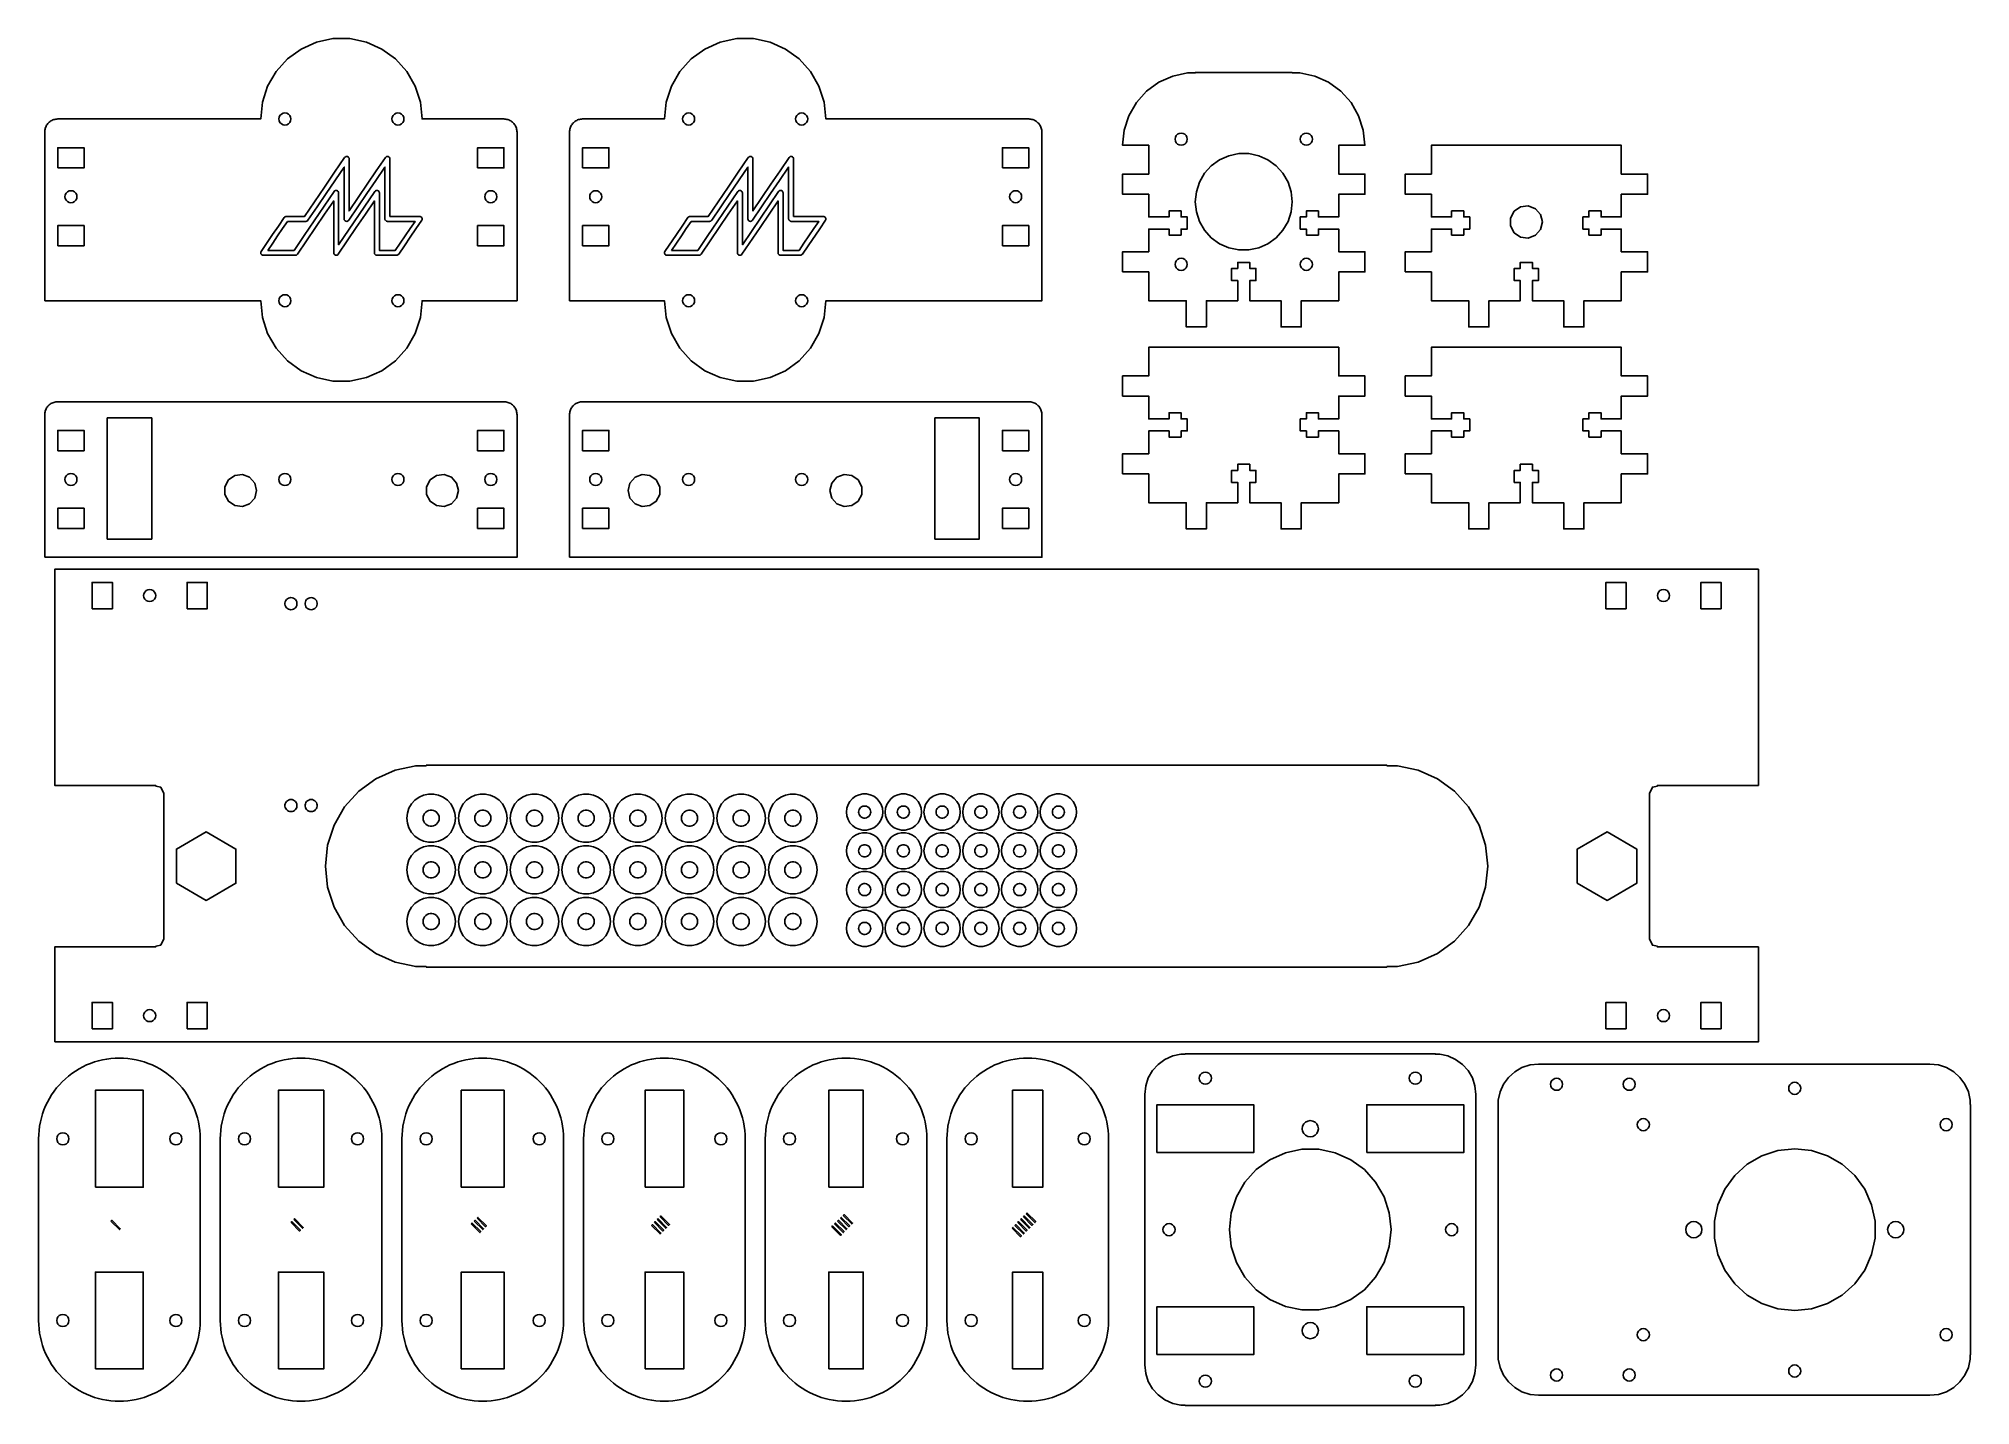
# Model space of a CAD drawing. Extents: x 0 to 479, y 0 to 339.
import ezdxf

# ---------------------------------------------------------------- set-up
doc = ezdxf.new("R2010")
doc.units = 0
doc.layers.add('Layer_1', color=7, linetype='CONTINUOUS')

msp = doc.modelspace()

# ---------------------------------------------------------------- linework, layer by layer
at = {"layer": 'Layer_1', "color": 7}
for points in [[(1.640487, 273.644778), (1.640487, 315.394777), (1.650478, 315.649777), (1.680487, 315.902777), (1.730485, 316.153777), (1.799486, 316.398777), (1.887485, 316.638776), (1.994487, 316.869778), (2.119486, 317.092779), (2.261486, 317.304778), (2.419485, 317.505777), (2.592485, 317.692778), (2.779485, 317.865777), (2.980487, 318.023779), (3.192486, 318.165776), (3.415487, 318.290778), (3.646486, 318.397777), (3.886485, 318.485777), (4.131485, 318.554777), (4.382485, 318.604779), (4.635486, 318.634779), (4.890485, 318.64477), (55.140485, 318.644778), (55.577486, 322.802778), (56.869485, 326.779777), (58.960487, 330.400779), (61.757487, 333.507777), (65.140487, 335.965777), (68.960486, 337.665777), (73.049486, 338.534779), (77.231486, 338.534779), (81.320488, 337.665777), (85.140487, 335.965777), (88.523487, 333.507777), (91.320487, 330.400779), (93.411486, 326.779777), (94.703485, 322.802778), (95.140486, 318.644778), (115.390487, 318.644778), (115.645486, 318.634787), (115.898487, 318.604779), (116.149487, 318.554777), (116.394487, 318.485777), (116.634486, 318.397777), (116.865485, 318.290778), (117.088485, 318.165776), (117.300485, 318.023779), (117.501487, 317.865777), (117.688487, 317.692778), (117.861486, 317.505777), (118.019486, 317.304778), (118.161486, 317.092779), (118.286485, 316.869778), (118.393487, 316.638776), (118.481486, 316.398777), (118.550487, 316.153777), (118.600485, 315.902777), (118.630486, 315.649777), (118.640476, 315.394777), (118.640487, 273.644778), (95.140486, 273.644778), (94.703485, 269.486778), (93.411486, 265.509779), (91.320487, 261.888777), (88.523487, 258.781779), (85.140487, 256.323778), (81.320488, 254.623776), (77.231486, 253.754777), (73.049486, 253.754777), (68.960486, 254.623776), (65.140487, 256.323778), (61.757487, 258.781779), (58.960487, 261.888777), (56.869485, 265.509779), (55.577486, 269.486778), (55.140485, 273.644778), (1.640487, 273.644778)], [(131.640487, 273.644778), (131.640487, 315.394777), (131.650478, 315.649777), (131.680486, 315.902777), (131.730488, 316.153777), (131.799485, 316.398777), (131.887485, 316.638776), (131.994487, 316.869778), (132.119486, 317.092779), (132.261486, 317.304778), (132.419485, 317.505777), (132.592487, 317.692778), (132.779485, 317.865777), (132.980486, 318.023779), (133.192486, 318.165776), (133.415487, 318.290778), (133.646486, 318.397777), (133.886485, 318.485777), (134.131485, 318.554777), (134.382485, 318.604779), (134.635486, 318.634779), (134.890485, 318.64477), (155.140485, 318.644778), (155.577486, 322.802778), (156.869486, 326.779777), (158.960487, 330.400779), (161.757487, 333.507777), (165.140488, 335.965777), (168.960487, 337.665777), (173.049486, 338.534779), (177.231486, 338.534779), (181.320485, 337.665777), (185.140487, 335.965777), (188.523485, 333.507777), (191.320485, 330.400779), (193.411486, 326.779777), (194.703486, 322.802778), (195.140487, 318.644778), (245.390487, 318.644778), (245.645486, 318.634787), (245.898487, 318.604779), (246.149487, 318.554777), (246.394486, 318.485777), (246.634485, 318.397777), (246.865487, 318.290778), (247.088485, 318.165776), (247.300488, 318.023779), (247.501486, 317.865777), (247.688487, 317.692778), (247.861486, 317.505777), (248.019485, 317.304778), (248.161485, 317.092779), (248.286487, 316.869778), (248.393486, 316.638776), (248.481486, 316.398777), (248.550486, 316.153777), (248.600485, 315.902777), (248.630485, 315.649777), (248.640476, 315.394777), (248.640487, 273.644778), (195.140487, 273.644778), (194.703486, 269.486778), (193.411486, 265.509779), (191.320485, 261.888777), (188.523485, 258.781779), (185.140487, 256.323778), (181.320485, 254.623776), (177.231486, 253.754777), (173.049486, 253.754777), (168.960487, 254.623776), (165.140488, 256.323778), (161.757487, 258.781779), (158.960487, 261.888777), (156.869486, 265.509779), (155.577486, 269.486778), (155.140485, 273.644778), (131.640487, 273.644778)], [(268.640487, 280.769777), (268.640487, 285.769778), (275.140485, 285.769778), (275.140485, 291.394777), (280.140481, 291.394777), (280.140481, 289.894778), (283.140475, 289.894778), (283.140475, 291.394777), (284.640486, 291.394777), (284.640486, 294.394777), (283.140475, 294.394777), (283.140475, 295.894777), (280.140481, 295.894777), (280.140481, 294.394777), (275.140485, 294.394777), (275.140485, 300.019776), (268.640487, 300.019776), (268.640487, 305.019778), (275.140485, 305.019778), (275.140485, 312.144777), (268.640487, 312.144777), (269.033487, 315.886778), (270.196485, 319.465777), (272.078487, 322.724777), (274.596487, 325.521777), (277.6405, 327.732777), (281.078474, 329.263779), (284.758483, 330.045777), (286.640482, 330.045777), (286.640482, 330.144778), (310.666483, 330.144778), (310.666483, 330.045777), (312.548482, 330.045777), (316.22849, 329.263779), (319.666493, 327.732777), (322.710485, 325.521777), (325.2285, 322.724777), (327.110499, 319.465777), (328.273481, 315.886778), (328.666475, 312.144777), (322.166474, 312.144777), (322.166474, 305.019778), (328.666475, 305.019778), (328.666475, 300.019776), (322.166474, 300.019776), (322.166474, 294.394777), (317.166484, 294.394777), (317.166484, 295.894777), (314.16649, 295.894777), (314.16649, 294.394777), (312.666479, 294.394777), (312.666479, 291.394777), (314.16649, 291.394777), (314.16649, 289.894778), (317.166484, 289.894778), (317.166484, 291.394777), (322.166474, 291.394777), (322.166474, 285.769778), (328.666475, 285.769778), (328.666475, 280.769777), (322.166474, 280.769777), (322.166474, 273.644778), (312.910488, 273.644778), (312.910488, 267.144777), (307.910498, 267.144777), (307.910498, 273.644778), (300.153479, 273.644778), (300.153479, 278.644779), (301.65349, 278.644779), (301.65349, 281.644779), (300.153479, 281.644779), (300.153479, 283.144778), (297.153485, 283.144778), (297.153485, 281.644779), (295.653474, 281.644779), (295.653474, 278.644779), (297.153485, 278.644779), (297.153485, 273.644778), (289.397482, 273.644778), (289.397482, 267.144777), (284.397492, 267.144777), (284.397492, 273.644778), (275.140485, 273.644778), (275.140485, 280.769777), (268.640487, 280.769777)], [(59.640487, 318.644778), (59.713487, 319.108777), (59.926485, 319.526779), (60.258486, 319.858777), (60.676485, 320.071778), (61.140487, 320.144778), (61.604485, 320.071778), (62.022485, 319.858777), (62.354485, 319.526779), (62.567487, 319.108777), (62.640487, 318.644778), (62.567487, 318.180776), (62.354485, 317.762777), (62.022485, 317.430777), (61.604485, 317.217778), (61.140487, 317.144778), (60.676485, 317.217778), (60.258486, 317.430777), (59.926485, 317.762777), (59.713487, 318.180776), (59.640487, 318.644778)], [(87.640487, 318.644778), (87.713487, 319.108777), (87.926486, 319.526779), (88.258486, 319.858777), (88.676486, 320.071778), (89.140487, 320.144778), (89.604486, 320.071778), (90.022485, 319.858777), (90.354486, 319.526779), (90.567485, 319.108777), (90.640487, 318.644778), (90.567485, 318.180776), (90.354486, 317.762777), (90.022485, 317.430777), (89.604486, 317.217778), (89.140487, 317.144778), (88.676486, 317.217778), (88.258486, 317.430777), (87.926486, 317.762777), (87.713487, 318.180776), (87.640487, 318.644778)], [(159.640487, 318.644778), (159.713487, 319.108777), (159.926486, 319.526779), (160.258486, 319.858777), (160.676486, 320.071778), (161.140487, 320.144778), (161.604486, 320.071778), (162.022485, 319.858777), (162.354486, 319.526779), (162.567487, 319.108777), (162.640487, 318.644778), (162.567487, 318.180776), (162.354486, 317.762777), (162.022485, 317.430777), (161.604486, 317.217778), (161.140487, 317.144778), (160.676486, 317.217778), (160.258486, 317.430777), (159.926486, 317.762777), (159.713487, 318.180776), (159.640487, 318.644778)], [(187.640485, 318.644778), (187.713487, 319.108777), (187.926486, 319.526779), (188.258487, 319.858777), (188.676486, 320.071778), (189.140485, 320.144778), (189.604486, 320.071778), (190.022486, 319.858777), (190.354486, 319.526779), (190.567485, 319.108777), (190.640487, 318.644778), (190.567485, 318.180776), (190.354486, 317.762777), (190.022486, 317.430777), (189.604486, 317.217778), (189.140485, 317.144778), (188.676486, 317.217778), (188.258487, 317.430777), (187.926486, 317.762777), (187.713487, 318.180776), (187.640485, 318.644778)], [(4.890485, 306.519778), (4.890485, 311.519779), (11.390486, 311.519779), (11.390486, 306.519778), (4.890485, 306.519778)], [(108.890486, 306.519778), (108.890486, 311.519779), (115.390487, 311.519779), (115.390487, 306.519778), (108.890486, 306.519778)], [(134.890485, 306.519778), (134.890485, 311.519779), (141.390486, 311.519779), (141.390486, 306.519778), (134.890485, 306.519778)], [(238.890485, 306.519778), (238.890485, 311.519779), (245.390487, 311.519779), (245.390487, 306.519778), (238.890485, 306.519778)], [(281.653474, 313.644777), (281.726485, 314.108778), (281.939478, 314.526778), (282.271484, 314.858778), (282.689483, 315.071777), (283.153485, 315.144777), (283.617487, 315.071777), (284.035486, 314.858778), (284.367492, 314.526778), (284.580485, 314.108778), (284.653496, 313.644777), (284.580485, 313.180778), (284.367492, 312.762779), (284.035486, 312.430778), (283.617487, 312.217776), (283.153485, 312.144777), (282.689483, 312.217776), (282.271484, 312.430778), (281.939478, 312.762779), (281.726485, 313.180778), (281.653474, 313.644777)], [(312.653497, 313.644777), (312.726479, 314.108778), (312.939472, 314.526778), (313.271479, 314.858778), (313.689478, 315.071777), (314.153479, 315.144777), (314.617481, 315.071777), (315.03548, 314.858778), (315.367487, 314.526778), (315.58048, 314.108778), (315.653491, 313.644777), (315.58048, 313.180778), (315.367487, 312.762779), (315.03548, 312.430778), (314.617481, 312.217776), (314.153479, 312.144777), (313.689478, 312.217776), (313.271479, 312.430778), (312.939472, 312.762779), (312.726479, 313.180778), (312.653497, 313.644777)], [(338.640491, 280.769777), (338.640491, 285.769778), (345.140492, 285.769778), (345.140492, 291.394777), (350.140482, 291.394777), (350.140482, 289.894778), (353.140476, 289.894778), (353.140476, 291.394777), (354.640487, 291.394777), (354.640487, 294.394777), (353.140476, 294.394777), (353.140476, 295.894777), (350.140482, 295.894777), (350.140482, 294.394777), (345.140492, 294.394777), (345.140492, 300.019776), (338.640491, 300.019776), (338.640491, 305.019778), (345.140492, 305.019778), (345.140492, 312.144777), (392.166469, 312.144777), (392.166469, 305.019778), (398.66647, 305.019778), (398.66647, 300.019776), (392.166469, 300.019776), (392.166469, 294.394777), (387.166479, 294.394777), (387.166479, 295.894777), (384.166485, 295.894777), (384.166485, 294.394777), (382.666474, 294.394777), (382.666474, 291.394777), (384.166485, 291.394777), (384.166485, 289.894778), (387.166479, 289.894778), (387.166479, 291.394777), (392.166469, 291.394777), (392.166469, 285.769778), (398.66647, 285.769778), (398.66647, 280.769777), (392.166469, 280.769777), (392.166469, 273.644778), (382.910484, 273.644778), (382.910484, 267.144777), (377.910494, 267.144777), (377.910494, 273.644778), (370.15348, 273.644778), (370.15348, 278.644779), (371.653491, 278.644779), (371.653491, 281.644779), (370.15348, 281.644779), (370.15348, 283.144778), (367.153486, 283.144778), (367.153486, 281.644779), (365.653475, 281.644779), (365.653475, 278.644779), (367.153486, 278.644779), (367.153486, 273.644778), (359.397483, 273.644778), (359.397483, 267.144777), (354.397493, 267.144777), (354.397493, 273.644778), (345.140492, 273.644778), (345.140492, 280.769777), (338.640491, 280.769777)], [(286.653492, 298.144777), (286.915479, 300.639776), (287.690489, 303.025779), (288.945475, 305.197778), (290.623484, 307.062779), (292.65348, 308.536777), (294.945491, 309.557778), (297.399498, 310.078778), (299.907494, 310.078778), (302.361473, 309.557778), (304.653484, 308.536777), (306.683481, 307.062779), (308.361489, 305.197778), (309.616475, 303.025779), (310.391485, 300.639776), (310.653472, 298.144777), (310.391485, 295.649777), (309.616475, 293.263777), (308.361489, 291.091778), (306.683481, 289.226777), (304.653484, 287.752779), (302.361473, 286.731778), (299.907494, 286.210779), (297.399498, 286.210779), (294.945491, 286.731778), (292.65348, 287.752779), (290.623484, 289.226777), (288.945475, 291.091778), (287.690489, 293.263777), (286.915479, 295.649777), (286.653492, 298.144777)], [(6.640486, 299.394778), (6.713485, 299.858777), (6.926487, 300.276776), (7.258485, 300.608777), (7.676487, 300.821779), (8.140486, 300.894778), (8.604487, 300.821779), (9.022486, 300.608777), (9.354487, 300.276776), (9.567486, 299.858777), (9.640485, 299.394778), (9.567486, 298.930777), (9.354487, 298.512778), (9.022486, 298.180777), (8.604487, 297.967778), (8.140486, 297.894779), (7.676487, 297.967778), (7.258485, 298.180777), (6.926487, 298.512778), (6.713485, 298.930777), (6.640486, 299.394778)], [(110.640487, 299.394778), (110.713486, 299.858777), (110.926485, 300.276776), (111.258485, 300.608777), (111.676488, 300.821779), (112.140486, 300.894778), (112.604485, 300.821779), (113.022487, 300.608777), (113.354485, 300.276776), (113.567487, 299.858777), (113.640486, 299.394778), (113.567487, 298.930777), (113.354485, 298.512778), (113.022487, 298.180777), (112.604485, 297.967778), (112.140486, 297.894779), (111.676488, 297.967778), (111.258485, 298.180777), (110.926485, 298.512778), (110.713486, 298.930777), (110.640487, 299.394778)], [(136.640485, 299.394778), (136.713485, 299.858777), (136.926487, 300.276776), (137.258487, 300.608777), (137.676486, 300.821779), (138.140485, 300.894778), (138.604487, 300.821779), (139.022486, 300.608777), (139.354487, 300.276776), (139.567485, 299.858777), (139.640485, 299.394778), (139.567485, 298.930777), (139.354487, 298.512778), (139.022486, 298.180777), (138.604487, 297.967778), (138.140485, 297.894779), (137.676486, 297.967778), (137.258487, 298.180777), (136.926487, 298.512778), (136.713485, 298.930777), (136.640485, 299.394778)], [(240.640486, 299.394778), (240.713486, 299.858777), (240.926487, 300.276776), (241.258485, 300.608777), (241.676487, 300.821779), (242.140486, 300.894778), (242.604488, 300.821779), (243.022487, 300.608777), (243.354485, 300.276776), (243.567486, 299.858777), (243.640486, 299.394778), (243.567486, 298.930777), (243.354485, 298.512778), (243.022487, 298.180777), (242.604488, 297.967778), (242.140486, 297.894779), (241.676487, 297.967778), (241.258485, 298.180777), (240.926487, 298.512778), (240.713486, 298.930777), (240.640486, 299.394778)], [(364.769499, 292.187777), (364.769499, 294.101777), (365.659487, 295.796778), (367.2355, 296.884779), (369.135477, 297.115778), (370.925499, 296.436779), (372.195499, 295.003779), (372.653489, 293.144778), (372.195499, 291.285778), (370.925499, 289.852777), (369.135477, 289.173776), (367.2355, 289.404778), (365.659487, 290.492778), (364.769499, 292.187777)], [(4.890485, 287.269778), (4.890485, 292.269776), (11.390486, 292.269776), (11.390486, 287.269778), (4.890485, 287.269778)], [(108.890486, 287.269778), (108.890486, 292.269776), (115.390487, 292.269776), (115.390487, 287.269778), (108.890486, 287.269778)], [(134.890485, 287.269778), (134.890485, 292.269776), (141.390486, 292.269776), (141.390486, 287.269778), (134.890485, 287.269778)], [(238.890485, 287.269778), (238.890485, 292.269776), (245.390487, 292.269776), (245.390487, 287.269778), (238.890485, 287.269778)], [(281.653474, 282.644777), (281.726485, 283.108778), (281.939478, 283.526778), (282.271484, 283.858778), (282.689483, 284.071777), (283.153485, 284.144776), (283.617487, 284.071777), (284.035486, 283.858778), (284.367492, 283.526778), (284.580485, 283.108778), (284.653496, 282.644777), (284.580485, 282.180778), (284.367492, 281.762779), (284.035486, 281.430778), (283.617487, 281.217776), (283.153485, 281.144777), (282.689483, 281.217776), (282.271484, 281.430778), (281.939478, 281.762779), (281.726485, 282.180778), (281.653474, 282.644777)], [(312.653497, 282.644777), (312.726479, 283.108778), (312.939472, 283.526778), (313.271479, 283.858778), (313.689478, 284.071777), (314.153479, 284.144776), (314.617481, 284.071777), (315.03548, 283.858778), (315.367487, 283.526778), (315.58048, 283.108778), (315.653491, 282.644777), (315.58048, 282.180778), (315.367487, 281.762779), (315.03548, 281.430778), (314.617481, 281.217776), (314.153479, 281.144777), (313.689478, 281.217776), (313.271479, 281.430778), (312.939472, 281.762779), (312.726479, 282.180778), (312.653497, 282.644777)], [(59.640487, 273.644778), (59.713487, 274.108776), (59.926485, 274.526779), (60.258486, 274.858776), (60.676485, 275.071778), (61.140487, 275.144778), (61.604485, 275.071778), (62.022485, 274.858776), (62.354485, 274.526779), (62.567487, 274.108776), (62.640487, 273.644778), (62.567487, 273.180779), (62.354485, 272.762777), (62.022485, 272.430779), (61.604485, 272.217777), (61.140487, 272.144778), (60.676485, 272.217777), (60.258486, 272.430779), (59.926485, 272.762777), (59.713487, 273.180779), (59.640487, 273.644778)], [(87.640487, 273.644778), (87.713487, 274.108776), (87.926486, 274.526779), (88.258486, 274.858776), (88.676486, 275.071778), (89.140487, 275.144778), (89.604486, 275.071778), (90.022485, 274.858776), (90.354486, 274.526779), (90.567485, 274.108776), (90.640487, 273.644778), (90.567485, 273.180779), (90.354486, 272.762777), (90.022485, 272.430779), (89.604486, 272.217777), (89.140487, 272.144778), (88.676486, 272.217777), (88.258486, 272.430779), (87.926486, 272.762777), (87.713487, 273.180779), (87.640487, 273.644778)], [(159.640487, 273.644778), (159.713487, 274.108776), (159.926486, 274.526779), (160.258486, 274.858776), (160.676486, 275.071778), (161.140487, 275.144778), (161.604486, 275.071778), (162.022485, 274.858776), (162.354486, 274.526779), (162.567487, 274.108776), (162.640487, 273.644778), (162.567487, 273.180779), (162.354486, 272.762777), (162.022485, 272.430779), (161.604486, 272.217777), (161.140487, 272.144778), (160.676486, 272.217777), (160.258486, 272.430779), (159.926486, 272.762777), (159.713487, 273.180779), (159.640487, 273.644778)], [(187.640485, 273.644778), (187.713487, 274.108776), (187.926486, 274.526779), (188.258487, 274.858776), (188.676486, 275.071778), (189.140485, 275.144778), (189.604486, 275.071778), (190.022486, 274.858776), (190.354486, 274.526779), (190.567485, 274.108776), (190.640487, 273.644778), (190.567485, 273.180779), (190.354486, 272.762777), (190.022486, 272.430779), (189.604486, 272.217777), (189.140485, 272.144778), (188.676486, 272.217777), (188.258487, 272.430779), (187.926486, 272.762777), (187.713487, 273.180779), (187.640485, 273.644778)], [(268.640487, 230.769778), (268.640487, 235.769777), (275.140485, 235.769777), (275.140485, 241.394779), (280.140481, 241.394779), (280.140481, 239.894779), (283.140475, 239.894779), (283.140475, 241.394779), (284.640486, 241.394779), (284.640486, 244.394778), (283.140475, 244.394778), (283.140475, 245.894778), (280.140481, 245.894778), (280.140481, 244.394778), (275.140485, 244.394778), (275.140485, 250.019778), (268.640487, 250.019778), (268.640487, 255.019776), (275.140485, 255.019776), (275.140485, 262.144778), (322.166474, 262.144778), (322.166474, 255.019776), (328.666475, 255.019776), (328.666475, 250.019778), (322.166474, 250.019778), (322.166474, 244.394778), (317.166484, 244.394778), (317.166484, 245.894778), (314.16649, 245.894778), (314.16649, 244.394778), (312.666479, 244.394778), (312.666479, 241.394779), (314.16649, 241.394779), (314.16649, 239.894779), (317.166484, 239.894779), (317.166484, 241.394779), (322.166474, 241.394779), (322.166474, 235.769777), (328.666475, 235.769777), (328.666475, 230.769778), (322.166474, 230.769778), (322.166474, 223.644779), (312.910488, 223.644779), (312.910488, 217.144778), (307.910498, 217.144778), (307.910498, 223.644779), (300.153479, 223.644779), (300.153479, 228.644777), (301.65349, 228.644777), (301.65349, 231.644777), (300.153479, 231.644777), (300.153479, 233.144777), (297.153485, 233.144777), (297.153485, 231.644777), (295.653474, 231.644777), (295.653474, 228.644777), (297.153485, 228.644777), (297.153485, 223.644779), (289.397482, 223.644779), (289.397482, 217.144778), (284.397492, 217.144778), (284.397492, 223.644779), (275.140485, 223.644779), (275.140485, 230.769778), (268.640487, 230.769778)], [(338.640491, 230.769778), (338.640491, 235.769777), (345.140492, 235.769777), (345.140492, 241.394779), (350.140482, 241.394779), (350.140482, 239.894779), (353.140476, 239.894779), (353.140476, 241.394779), (354.640487, 241.394779), (354.640487, 244.394778), (353.140476, 244.394778), (353.140476, 245.894778), (350.140482, 245.894778), (350.140482, 244.394778), (345.140492, 244.394778), (345.140492, 250.019778), (338.640491, 250.019778), (338.640491, 255.019776), (345.140492, 255.019776), (345.140492, 262.144778), (392.166469, 262.144778), (392.166469, 255.019776), (398.66647, 255.019776), (398.66647, 250.019778), (392.166469, 250.019778), (392.166469, 244.394778), (387.166479, 244.394778), (387.166479, 245.894778), (384.166485, 245.894778), (384.166485, 244.394778), (382.666474, 244.394778), (382.666474, 241.394779), (384.166485, 241.394779), (384.166485, 239.894779), (387.166479, 239.894779), (387.166479, 241.394779), (392.166469, 241.394779), (392.166469, 235.769777), (398.66647, 235.769777), (398.66647, 230.769778), (392.166469, 230.769778), (392.166469, 223.644779), (382.910484, 223.644779), (382.910484, 217.144778), (377.910494, 217.144778), (377.910494, 223.644779), (370.15348, 223.644779), (370.15348, 228.644777), (371.653491, 228.644777), (371.653491, 231.644777), (370.15348, 231.644777), (370.15348, 233.144777), (367.153486, 233.144777), (367.153486, 231.644777), (365.653475, 231.644777), (365.653475, 228.644777), (367.153486, 228.644777), (367.153486, 223.644779), (359.397483, 223.644779), (359.397483, 217.144778), (354.397493, 217.144778), (354.397493, 223.644779), (345.140492, 223.644779), (345.140492, 230.769778), (338.640491, 230.769778)], [(1.640487, 210.144764), (1.640487, 245.394776), (1.650478, 245.649778), (1.680487, 245.902776), (1.730485, 246.153776), (1.799486, 246.398779), (1.887485, 246.638778), (1.994487, 246.869777), (2.119486, 247.092778), (2.261486, 247.304777), (2.419485, 247.505779), (2.592485, 247.692776), (2.779485, 247.865779), (2.980487, 248.023778), (3.192486, 248.165778), (3.415487, 248.290777), (3.646486, 248.397779), (3.886485, 248.485779), (4.131485, 248.554779), (4.382485, 248.604778), (4.635486, 248.634778), (4.890485, 248.644768), (115.390487, 248.644777), (115.645486, 248.634786), (115.898487, 248.604778), (116.149487, 248.554779), (116.394487, 248.485779), (116.634486, 248.397779), (116.865485, 248.290777), (117.088485, 248.165778), (117.300485, 248.023778), (117.501487, 247.865779), (117.688487, 247.692776), (117.861486, 247.505779), (118.019486, 247.304777), (118.161486, 247.092778), (118.286485, 246.869777), (118.393487, 246.638778), (118.481486, 246.398779), (118.550487, 246.153776), (118.600485, 245.902776), (118.630486, 245.649778), (118.640476, 245.394776), (118.640487, 210.144764), (1.640487, 210.144764)], [(17.140487, 214.644769), (17.140487, 244.644776), (28.140485, 244.644776), (28.140485, 214.644769), (17.140487, 214.644769)], [(131.640487, 210.144764), (131.640487, 245.394776), (131.650478, 245.649778), (131.680486, 245.902776), (131.730488, 246.153776), (131.799485, 246.398779), (131.887485, 246.638778), (131.994487, 246.869777), (132.119486, 247.092778), (132.261486, 247.304777), (132.419485, 247.505779), (132.592487, 247.692776), (132.779485, 247.865779), (132.980486, 248.023778), (133.192486, 248.165778), (133.415487, 248.290777), (133.646486, 248.397779), (133.886485, 248.485779), (134.131485, 248.554779), (134.382485, 248.604778), (134.635486, 248.634778), (134.890485, 248.644768), (245.390487, 248.644777), (245.645486, 248.634786), (245.898487, 248.604778), (246.149487, 248.554779), (246.394486, 248.485779), (246.634485, 248.397779), (246.865487, 248.290777), (247.088485, 248.165778), (247.300488, 248.023778), (247.501486, 247.865779), (247.688487, 247.692776), (247.861486, 247.505779), (248.019485, 247.304777), (248.161485, 247.092778), (248.286487, 246.869777), (248.393486, 246.638778), (248.481486, 246.398779), (248.550486, 246.153776), (248.600485, 245.902776), (248.630485, 245.649778), (248.640476, 245.394776), (248.640487, 210.144764), (131.640487, 210.144764)], [(222.140486, 214.644769), (222.140486, 244.644776), (233.140487, 244.644776), (233.140487, 214.644769), (222.140486, 214.644769)], [(4.890485, 236.519776), (4.890485, 241.519778), (11.390486, 241.519778), (11.390486, 236.519776), (4.890485, 236.519776)], [(108.890486, 236.519776), (108.890486, 241.519778), (115.390487, 241.519778), (115.390487, 236.519776), (108.890486, 236.519776)], [(134.890485, 236.519776), (134.890485, 241.519778), (141.390486, 241.519778), (141.390486, 236.519776), (134.890485, 236.519776)], [(238.890485, 236.519776), (238.890485, 241.519778), (245.390487, 241.519778), (245.390487, 236.519776), (238.890485, 236.519776)], [(6.640486, 229.394777), (6.713485, 229.858779), (6.926487, 230.276778), (7.258485, 230.608779), (7.676487, 230.821778), (8.140486, 230.894777), (8.604487, 230.821778), (9.022486, 230.608779), (9.354487, 230.276778), (9.567486, 229.858779), (9.640485, 229.394777), (9.567486, 228.930779), (9.354487, 228.512776), (9.022486, 228.180779), (8.604487, 227.967777), (8.140486, 227.894777), (7.676487, 227.967777), (7.258485, 228.180779), (6.926487, 228.512776), (6.713485, 228.930779), (6.640486, 229.394777)], [(46.256485, 225.687777), (46.256485, 227.601777), (47.146487, 229.296778), (48.722486, 230.384779), (50.622485, 230.615778), (52.412485, 229.936777), (53.682485, 228.503776), (54.140487, 226.644779), (53.682485, 224.785778), (52.412485, 223.352778), (50.622485, 222.673776), (48.722486, 222.904778), (47.146487, 223.992779), (46.256485, 225.687777)], [(59.640487, 229.394777), (59.713487, 229.858779), (59.926485, 230.276778), (60.258486, 230.608779), (60.676485, 230.821778), (61.140487, 230.894777), (61.604485, 230.821778), (62.022485, 230.608779), (62.354485, 230.276778), (62.567487, 229.858779), (62.640487, 229.394777), (62.567487, 228.930779), (62.354485, 228.512776), (62.022485, 228.180779), (61.604485, 227.967777), (61.140487, 227.894777), (60.676485, 227.967777), (60.258486, 228.180779), (59.926485, 228.512776), (59.713487, 228.930779), (59.640487, 229.394777)], [(87.640487, 229.394777), (87.713487, 229.858779), (87.926486, 230.276778), (88.258486, 230.608779), (88.676486, 230.821778), (89.140487, 230.894777), (89.604486, 230.821778), (90.022485, 230.608779), (90.354486, 230.276778), (90.567485, 229.858779), (90.640487, 229.394777), (90.567485, 228.930779), (90.354486, 228.512776), (90.022485, 228.180779), (89.604486, 227.967777), (89.140487, 227.894777), (88.676486, 227.967777), (88.258486, 228.180779), (87.926486, 228.512776), (87.713487, 228.930779), (87.640487, 229.394777)], [(96.256486, 225.687777), (96.256486, 227.601777), (97.146485, 229.296778), (98.722485, 230.384779), (100.622487, 230.615778), (102.412487, 229.936777), (103.682487, 228.503776), (104.140485, 226.644779), (103.682487, 224.785778), (102.412487, 223.352778), (100.622487, 222.673776), (98.722485, 222.904778), (97.146485, 223.992779), (96.256486, 225.687777)], [(110.640487, 229.394777), (110.713486, 229.858779), (110.926485, 230.276778), (111.258485, 230.608779), (111.676488, 230.821778), (112.140486, 230.894777), (112.604485, 230.821778), (113.022487, 230.608779), (113.354485, 230.276778), (113.567487, 229.858779), (113.640486, 229.394777), (113.567487, 228.930779), (113.354485, 228.512776), (113.022487, 228.180779), (112.604485, 227.967777), (112.140486, 227.894777), (111.676488, 227.967777), (111.258485, 228.180779), (110.926485, 228.512776), (110.713486, 228.930779), (110.640487, 229.394777)], [(136.640485, 229.394777), (136.713485, 229.858779), (136.926487, 230.276778), (137.258487, 230.608779), (137.676486, 230.821778), (138.140485, 230.894777), (138.604487, 230.821778), (139.022486, 230.608779), (139.354487, 230.276778), (139.567485, 229.858779), (139.640485, 229.394777), (139.567485, 228.930779), (139.354487, 228.512776), (139.022486, 228.180779), (138.604487, 227.967777), (138.140485, 227.894777), (137.676486, 227.967777), (137.258487, 228.180779), (136.926487, 228.512776), (136.713485, 228.930779), (136.640485, 229.394777)], [(146.140486, 226.644779), (146.598485, 228.503776), (147.868485, 229.936777), (149.658485, 230.615778), (151.558487, 230.384779), (153.134486, 229.296778), (154.024485, 227.601777), (154.024485, 225.687777), (153.134486, 223.992779), (151.558487, 222.904778), (149.658485, 222.673776), (147.868485, 223.352778), (146.598485, 224.785778), (146.140486, 226.644779)], [(159.640487, 229.394777), (159.713487, 229.858779), (159.926486, 230.276778), (160.258486, 230.608779), (160.676486, 230.821778), (161.140487, 230.894777), (161.604486, 230.821778), (162.022485, 230.608779), (162.354486, 230.276778), (162.567487, 229.858779), (162.640487, 229.394777), (162.567487, 228.930779), (162.354486, 228.512776), (162.022485, 228.180779), (161.604486, 227.967777), (161.140487, 227.894777), (160.676486, 227.967777), (160.258486, 228.180779), (159.926486, 228.512776), (159.713487, 228.930779), (159.640487, 229.394777)], [(187.640485, 229.394777), (187.713487, 229.858779), (187.926486, 230.276778), (188.258487, 230.608779), (188.676486, 230.821778), (189.140485, 230.894777), (189.604486, 230.821778), (190.022486, 230.608779), (190.354486, 230.276778), (190.567485, 229.858779), (190.640487, 229.394777), (190.567485, 228.930779), (190.354486, 228.512776), (190.022486, 228.180779), (189.604486, 227.967777), (189.140485, 227.894777), (188.676486, 227.967777), (188.258487, 228.180779), (187.926486, 228.512776), (187.713487, 228.930779), (187.640485, 229.394777)], [(196.140485, 226.644779), (196.598486, 228.503776), (197.868486, 229.936777), (199.658486, 230.615778), (201.558485, 230.384779), (203.134485, 229.296778), (204.024487, 227.601777), (204.024487, 225.687777), (203.134485, 223.992779), (201.558485, 222.904778), (199.658486, 222.673776), (197.868486, 223.352778), (196.598486, 224.785778), (196.140485, 226.644779)], [(240.640486, 229.394777), (240.713486, 229.858779), (240.926487, 230.276778), (241.258485, 230.608779), (241.676487, 230.821778), (242.140486, 230.894777), (242.604488, 230.821778), (243.022487, 230.608779), (243.354485, 230.276778), (243.567486, 229.858779), (243.640486, 229.394777), (243.567486, 228.930779), (243.354485, 228.512776), (243.022487, 228.180779), (242.604488, 227.967777), (242.140486, 227.894777), (241.676487, 227.967777), (241.258485, 228.180779), (240.926487, 228.512776), (240.713486, 228.930779), (240.640486, 229.394777)], [(4.890485, 217.269774), (4.890485, 222.269778), (11.390486, 222.269778), (11.390486, 217.269774), (4.890485, 217.269774)], [(108.890486, 217.269774), (108.890486, 222.269778), (115.390487, 222.269778), (115.390487, 217.269774), (108.890486, 217.269774)], [(134.890485, 217.269774), (134.890485, 222.269778), (141.390486, 222.269778), (141.390486, 217.269774), (134.890485, 217.269774)], [(238.890485, 217.269774), (238.890485, 222.269778), (245.390487, 222.269778), (245.390487, 217.269774), (238.890485, 217.269774)], [(4.140485, 90.144778), (4.140485, 113.644773), (29.140486, 113.644773), (29.140486, 113.796778), (30.387488, 114.080778), (31.140487, 115.644769), (31.140487, 151.644782), (30.387488, 153.208773), (29.140486, 153.492773), (29.140486, 153.644778), (4.140485, 153.644778), (4.140485, 207.14477), (426.140493, 207.14477), (426.140493, 153.644778), (401.140487, 153.644778), (401.140487, 153.492773), (399.893488, 153.208773), (399.140491, 151.644782), (399.140491, 115.644769), (399.893488, 114.080778), (401.140487, 113.796778), (401.140487, 113.644773), (426.140493, 113.644773), (426.140493, 90.144778), (4.140485, 90.144778)], [(13.397487, 197.394782), (13.397487, 203.894783), (18.397485, 203.894783), (18.397485, 197.394782), (13.397487, 197.394782)], [(26.153485, 200.644768), (26.226485, 201.10877), (26.439487, 201.526769), (26.771487, 201.858776), (27.189486, 202.071769), (27.653485, 202.14478), (28.117487, 202.071769), (28.535486, 201.858776), (28.867487, 201.526769), (29.080485, 201.10877), (29.153485, 200.644768), (29.080485, 200.180767), (28.867487, 199.762768), (28.535486, 199.43079), (28.117487, 199.217768), (27.653485, 199.144786), (27.189486, 199.217768), (26.771487, 199.43079), (26.439487, 199.762768), (26.226485, 200.180767), (26.153485, 200.644768)], [(36.910487, 197.394782), (36.910487, 203.894783), (41.910485, 203.894783), (41.910485, 197.394782), (36.910487, 197.394782)], [(388.370468, 197.394782), (388.370468, 203.894783), (393.370486, 203.894783), (393.370486, 197.394782), (388.370468, 197.394782)], [(401.127476, 200.644768), (401.200487, 201.10877), (401.41348, 201.526769), (401.745487, 201.858776), (402.163486, 202.071769), (402.627488, 202.14478), (403.091489, 202.071769), (403.509488, 201.858776), (403.841495, 201.526769), (404.054488, 201.10877), (404.12747, 200.644768), (404.054488, 200.180767), (403.841495, 199.762768), (403.509488, 199.43079), (403.091489, 199.217768), (402.627488, 199.144786), (402.163486, 199.217768), (401.745487, 199.43079), (401.41348, 199.762768), (401.200487, 200.180767), (401.127476, 200.644768)], [(411.883473, 197.394782), (411.883473, 203.894783), (416.883492, 203.894783), (416.883492, 197.394782), (411.883473, 197.394782)], [(61.148485, 198.487772), (61.148485, 198.801773), (61.213486, 199.108774), (61.341485, 199.394778), (61.525486, 199.648778), (61.758486, 199.85878), (62.030486, 200.014764), (62.328487, 200.111764), (62.640487, 200.144784), (62.952486, 200.111764), (63.250487, 200.014764), (63.522485, 199.85878), (63.755487, 199.648778), (63.939485, 199.394778), (64.067487, 199.108774), (64.132485, 198.801773), (64.132485, 198.487772), (64.067487, 198.180771), (63.939485, 197.894767), (63.755487, 197.640767), (63.522485, 197.430765), (63.250487, 197.274781), (62.952486, 197.177781), (62.640487, 197.14479), (62.328487, 197.177781), (62.030486, 197.274781), (61.758486, 197.430765), (61.525486, 197.640767), (61.341485, 197.894767), (61.213486, 198.180771), (61.148485, 198.487772)], [(66.148486, 198.487772), (66.148486, 198.801773), (66.213485, 199.108774), (66.341487, 199.394778), (66.525487, 199.648778), (66.758487, 199.85878), (67.030487, 200.014764), (67.328486, 200.111764), (67.640485, 200.144784), (67.952487, 200.111764), (68.250486, 200.014764), (68.522486, 199.85878), (68.755486, 199.648778), (68.939486, 199.394778), (69.067485, 199.108774), (69.132487, 198.801773), (69.132487, 198.487772), (69.067485, 198.180771), (68.939486, 197.894767), (68.755486, 197.640767), (68.522486, 197.430765), (68.250486, 197.274781), (67.952487, 197.177781), (67.640485, 197.14479), (67.328486, 197.177781), (67.030487, 197.274781), (66.758487, 197.430765), (66.525487, 197.640767), (66.341487, 197.894767), (66.213485, 198.180771), (66.148486, 198.487772)], [(71.166485, 133.64479), (71.712486, 138.842787), (73.327486, 143.812776), (75.941487, 148.33979), (79.438486, 152.223789), (83.666485, 155.295778), (88.441485, 157.42077), (93.553486, 158.507777), (96.166486, 158.507777), (96.166486, 158.644768), (334.114493, 158.644768), (334.114493, 158.507777), (336.727475, 158.507777), (341.839479, 157.42077), (346.614482, 155.295778), (350.842481, 152.223789), (354.339497, 148.33979), (356.953495, 143.812776), (358.568484, 138.842787), (359.114499, 133.64479), (358.568484, 128.446764), (356.953495, 123.476774), (354.339497, 118.949789), (350.842481, 115.06579), (346.614482, 111.993773), (341.839479, 109.868781), (336.727475, 108.781774), (334.114493, 108.781774), (334.114493, 108.644783), (96.166486, 108.644783), (96.166486, 108.781774), (93.553486, 108.781774), (88.441485, 109.868781), (83.666485, 111.993773), (79.438486, 115.06579), (75.941487, 118.949789), (73.327486, 123.476774), (71.712486, 128.446764), (71.166485, 133.64479)], [(61.148485, 148.487788), (61.148485, 148.801788), (61.213486, 149.108789), (61.341485, 149.394765), (61.525486, 149.648765), (61.758486, 149.858767), (62.030486, 150.014779), (62.328487, 150.111779), (62.640487, 150.144771), (62.952486, 150.111779), (63.250487, 150.014779), (63.522485, 149.858767), (63.755487, 149.648765), (63.939485, 149.394765), (64.067487, 149.108789), (64.132485, 148.801788), (64.132485, 148.487788), (64.067487, 148.180786), (63.939485, 147.894782), (63.755487, 147.640782), (63.522485, 147.430781), (63.250487, 147.274768), (62.952486, 147.177768), (62.640487, 147.144777), (62.328487, 147.177768), (62.030486, 147.274768), (61.758486, 147.430781), (61.525486, 147.640782), (61.341485, 147.894782), (61.213486, 148.180786), (61.148485, 148.487788)], [(66.148486, 148.487788), (66.148486, 148.801788), (66.213485, 149.108789), (66.341487, 149.394765), (66.525487, 149.648765), (66.758487, 149.858767), (67.030487, 150.014779), (67.328486, 150.111779), (67.640485, 150.144771), (67.952487, 150.111779), (68.250486, 150.014779), (68.522486, 149.858767), (68.755486, 149.648765), (68.939486, 149.394765), (69.067485, 149.108789), (69.132487, 148.801788), (69.132487, 148.487788), (69.067485, 148.180786), (68.939486, 147.894782), (68.755486, 147.640782), (68.522486, 147.430781), (68.250486, 147.274768), (67.952487, 147.177768), (67.640485, 147.144777), (67.328486, 147.177768), (67.030487, 147.274768), (66.758487, 147.430781), (66.525487, 147.640782), (66.341487, 147.894782), (66.213485, 148.180786), (66.148486, 148.487788)], [(91.362558, 145.535884), (91.493558, 146.782883), (91.881559, 147.975893), (92.508558, 149.0629), (93.347557, 149.994882), (94.362558, 150.731906), (95.508558, 151.24191), (96.735559, 151.50288), (97.98956, 151.50288), (99.216557, 151.24191), (100.362557, 150.731906), (101.377558, 149.994882), (102.21656, 149.0629), (102.843559, 147.975893), (103.231558, 146.782883), (103.36256, 145.535884), (103.231558, 144.288885), (102.843559, 143.095904), (102.21656, 142.008897), (101.377558, 141.076886), (100.362557, 140.339891), (99.216557, 139.829887), (97.98956, 139.568888), (96.735559, 139.568888), (95.508558, 139.829887), (94.362558, 140.339891), (93.347557, 141.076886), (92.508558, 142.008897), (91.881559, 143.095904), (91.493558, 144.288885), (91.362558, 145.535884)], [(104.162558, 145.535884), (104.293557, 146.782883), (104.681559, 147.975893), (105.308558, 149.0629), (106.14756, 149.994882), (107.162558, 150.731906), (108.308558, 151.24191), (109.535559, 151.50288), (110.789559, 151.50288), (112.016557, 151.24191), (113.162557, 150.731906), (114.177558, 149.994882), (115.01656, 149.0629), (115.643559, 147.975893), (116.031558, 146.782883), (116.16256, 145.535884), (116.031558, 144.288885), (115.643559, 143.095904), (115.01656, 142.008897), (114.177558, 141.076886), (113.162557, 140.339891), (112.016557, 139.829887), (110.789559, 139.568888), (109.535559, 139.568888), (108.308558, 139.829887), (107.162558, 140.339891), (106.14756, 141.076886), (105.308558, 142.008897), (104.681559, 143.095904), (104.293557, 144.288885), (104.162558, 145.535884)], [(116.962558, 145.535884), (117.093557, 146.782883), (117.481559, 147.975893), (118.108558, 149.0629), (118.94756, 149.994882), (119.962557, 150.731906), (121.108557, 151.24191), (122.335558, 151.50288), (123.589559, 151.50288), (124.81656, 151.24191), (125.96256, 150.731906), (126.977558, 149.994882), (127.816559, 149.0629), (128.443558, 147.975893), (128.831557, 146.782883), (128.962559, 145.535884), (128.831557, 144.288885), (128.443558, 143.095904), (127.816559, 142.008897), (126.977558, 141.076886), (125.96256, 140.339891), (124.81656, 139.829887), (123.589559, 139.568888), (122.335558, 139.568888), (121.108557, 139.829887), (119.962557, 140.339891), (118.94756, 141.076886), (118.108558, 142.008897), (117.481559, 143.095904), (117.093557, 144.288885), (116.962558, 145.535884)], [(129.762558, 145.535884), (129.89356, 146.782883), (130.281559, 147.975893), (130.908558, 149.0629), (131.747559, 149.994882), (132.762557, 150.731906), (133.908557, 151.24191), (135.135558, 151.50288), (136.389559, 151.50288), (137.616559, 151.24191), (138.762559, 150.731906), (139.777557, 149.994882), (140.616559, 149.0629), (141.243558, 147.975893), (141.631557, 146.782883), (141.762559, 145.535884), (141.631557, 144.288885), (141.243558, 143.095904), (140.616559, 142.008897), (139.777557, 141.076886), (138.762559, 140.339891), (137.616559, 139.829887), (136.389559, 139.568888), (135.135558, 139.568888), (133.908557, 139.829887), (132.762557, 140.339891), (131.747559, 141.076886), (130.908558, 142.008897), (130.281559, 143.095904), (129.89356, 144.288885), (129.762558, 145.535884)], [(142.562557, 145.535884), (142.693559, 146.782883), (143.081558, 147.975893), (143.708557, 149.0629), (144.547559, 149.994882), (145.56256, 150.731906), (146.708557, 151.24191), (147.935558, 151.50288), (149.189559, 151.50288), (150.416559, 151.24191), (151.562559, 150.731906), (152.577557, 149.994882), (153.416559, 149.0629), (154.043558, 147.975893), (154.431557, 146.782883), (154.562559, 145.535884), (154.431557, 144.288885), (154.043558, 143.095904), (153.416559, 142.008897), (152.577557, 141.076886), (151.562559, 140.339891), (150.416559, 139.829887), (149.189559, 139.568888), (147.935558, 139.568888), (146.708557, 139.829887), (145.56256, 140.339891), (144.547559, 141.076886), (143.708557, 142.008897), (143.081558, 143.095904), (142.693559, 144.288885), (142.562557, 145.535884)], [(155.362557, 145.535884), (155.493559, 146.782883), (155.881558, 147.975893), (156.508557, 149.0629), (157.347559, 149.994882), (158.362557, 150.731906), (159.508557, 151.24191), (160.735558, 151.50288), (161.989558, 151.50288), (163.216559, 151.24191), (164.362559, 150.731906), (165.377557, 149.994882), (166.216559, 149.0629), (166.843558, 147.975893), (167.23156, 146.782883), (167.362559, 145.535884), (167.23156, 144.288885), (166.843558, 143.095904), (166.216559, 142.008897), (165.377557, 141.076886), (164.362559, 140.339891), (163.216559, 139.829887), (161.989558, 139.568888), (160.735558, 139.568888), (159.508557, 139.829887), (158.362557, 140.339891), (157.347559, 141.076886), (156.508557, 142.008897), (155.881558, 143.095904), (155.493559, 144.288885), (155.362557, 145.535884)], [(168.162557, 145.535884), (168.293559, 146.782883), (168.681558, 147.975893), (169.30856, 149.0629), (170.147559, 149.994882), (171.162559, 150.731906), (172.30856, 151.24191), (173.535557, 151.50288), (174.789558, 151.50288), (176.016559, 151.24191), (177.162559, 150.731906), (178.177557, 149.994882), (179.016558, 149.0629), (179.643557, 147.975893), (180.031559, 146.782883), (180.162558, 145.535884), (180.031559, 144.288885), (179.643557, 143.095904), (179.016558, 142.008897), (178.177557, 141.076886), (177.162559, 140.339891), (176.016559, 139.829887), (174.789558, 139.568888), (173.535557, 139.568888), (172.30856, 139.829887), (171.162559, 140.339891), (170.147559, 141.076886), (169.30856, 142.008897), (168.681558, 143.095904), (168.293559, 144.288885), (168.162557, 145.535884)], [(180.96256, 145.535884), (181.093559, 146.782883), (181.481558, 147.975893), (182.10856, 149.0629), (182.947558, 149.994882), (183.962559, 150.731906), (185.108559, 151.24191), (186.335557, 151.50288), (187.589558, 151.50288), (188.816559, 151.24191), (189.962559, 150.731906), (190.97756, 149.994882), (191.816558, 149.0629), (192.443557, 147.975893), (192.831559, 146.782883), (192.962558, 145.535884), (192.831559, 144.288885), (192.443557, 143.095904), (191.816558, 142.008897), (190.97756, 141.076886), (189.962559, 140.339891), (188.816559, 139.829887), (187.589558, 139.568888), (186.335557, 139.568888), (185.108559, 139.829887), (183.962559, 140.339891), (182.947558, 141.076886), (182.10856, 142.008897), (181.481558, 143.095904), (181.093559, 144.288885), (180.96256, 145.535884)], [(200.240485, 147.044785), (200.338487, 147.980775), (200.629486, 148.874771), (201.099485, 149.689772), (201.729487, 150.38878), (202.490485, 150.941766), (203.349485, 151.32477), (204.270486, 151.519786), (205.210486, 151.519786), (206.131487, 151.32477), (206.990487, 150.941766), (207.751485, 150.38878), (208.381487, 149.689772), (208.851486, 148.874771), (209.142485, 147.980775), (209.240487, 147.044785), (209.142485, 146.108767), (208.851486, 145.214772), (208.381487, 144.39977), (207.751485, 143.700762), (206.990487, 143.147776), (206.131487, 142.764772), (205.210486, 142.569785), (204.270486, 142.569785), (203.349485, 142.764772), (202.490485, 143.147776), (201.729487, 143.700762), (201.099485, 144.39977), (200.629486, 145.214772), (200.338487, 146.108767), (200.240485, 147.044785)], [(203.240488, 147.044785), (203.273485, 147.356782), (203.370488, 147.65478), (203.526486, 147.926786), (203.736485, 148.159789), (203.990485, 148.34377), (204.276486, 148.471786), (204.583487, 148.536781), (204.897488, 148.536781), (205.204486, 148.471786), (205.490487, 148.34377), (205.744487, 148.159789), (205.954486, 147.926786), (206.110487, 147.65478), (206.207487, 147.356782), (206.240487, 147.044785), (206.207487, 146.732789), (206.110487, 146.43479), (205.954486, 146.162784), (205.744487, 145.929782), (205.490487, 145.745773), (205.204486, 145.617785), (204.897488, 145.552789), (204.583487, 145.552789), (204.276486, 145.617785), (203.990485, 145.745773), (203.736485, 145.929782), (203.526486, 146.162784), (203.370488, 146.43479), (203.273485, 146.732789), (203.240488, 147.044785)], [(209.840486, 147.044785), (209.938487, 147.980775), (210.229487, 148.874771), (210.699485, 149.689772), (211.329487, 150.38878), (212.090485, 150.941766), (212.949485, 151.32477), (213.870486, 151.519786), (214.810487, 151.519786), (215.731485, 151.32477), (216.590485, 150.941766), (217.351486, 150.38878), (217.981485, 149.689772), (218.451486, 148.874771), (218.742486, 147.980775), (218.840485, 147.044785), (218.742486, 146.108767), (218.451486, 145.214772), (217.981485, 144.39977), (217.351486, 143.700762), (216.590485, 143.147776), (215.731485, 142.764772), (214.810487, 142.569785), (213.870486, 142.569785), (212.949485, 142.764772), (212.090485, 143.147776), (211.329487, 143.700762), (210.699485, 144.39977), (210.229487, 145.214772), (209.938487, 146.108767), (209.840486, 147.044785)], [(212.840485, 147.044785), (212.873486, 147.356782), (212.970485, 147.65478), (213.126487, 147.926786), (213.336485, 148.159789), (213.590485, 148.34377), (213.876486, 148.471786), (214.183485, 148.536781), (214.497485, 148.536781), (214.804487, 148.471786), (215.090485, 148.34377), (215.344485, 148.159789), (215.554487, 147.926786), (215.710485, 147.65478), (215.807485, 147.356782), (215.840485, 147.044785), (215.807485, 146.732789), (215.710485, 146.43479), (215.554487, 146.162784), (215.344485, 145.929782), (215.090485, 145.745773), (214.804487, 145.617785), (214.497485, 145.552789), (214.183485, 145.552789), (213.876486, 145.617785), (213.590485, 145.745773), (213.336485, 145.929782), (213.126487, 146.162784), (212.970485, 146.43479), (212.873486, 146.732789), (212.840485, 147.044785)], [(219.440486, 147.044785), (219.538485, 147.980775), (219.829487, 148.874771), (220.299486, 149.689772), (220.929485, 150.38878), (221.690486, 150.941766), (222.549486, 151.32477), (223.470487, 151.519786), (224.410487, 151.519786), (225.331486, 151.32477), (226.190485, 150.941766), (226.951486, 150.38878), (227.581485, 149.689772), (228.051487, 148.874771), (228.342486, 147.980775), (228.440485, 147.044785), (228.342486, 146.108767), (228.051487, 145.214772), (227.581485, 144.39977), (226.951486, 143.700762), (226.190485, 143.147776), (225.331486, 142.764772), (224.410487, 142.569785), (223.470487, 142.569785), (222.549486, 142.764772), (221.690486, 143.147776), (220.929485, 143.700762), (220.299486, 144.39977), (219.829487, 145.214772), (219.538485, 146.108767), (219.440486, 147.044785)], [(222.440486, 147.044785), (222.473486, 147.356782), (222.570486, 147.65478), (222.726487, 147.926786), (222.936486, 148.159789), (223.190486, 148.34377), (223.476487, 148.471786), (223.783485, 148.536781), (224.097486, 148.536781), (224.404487, 148.471786), (224.690486, 148.34377), (224.944486, 148.159789), (225.154487, 147.926786), (225.310486, 147.65478), (225.407485, 147.356782), (225.440486, 147.044785), (225.407485, 146.732789), (225.310486, 146.43479), (225.154487, 146.162784), (224.944486, 145.929782), (224.690486, 145.745773), (224.404487, 145.617785), (224.097486, 145.552789), (223.783485, 145.552789), (223.476487, 145.617785), (223.190486, 145.745773), (222.936486, 145.929782), (222.726487, 146.162784), (222.570486, 146.43479), (222.473486, 146.732789), (222.440486, 147.044785)], [(229.040487, 147.044785), (229.138486, 147.980775), (229.429485, 148.874771), (229.899487, 149.689772), (230.529486, 150.38878), (231.290487, 150.941766), (232.149486, 151.32477), (233.070485, 151.519786), (234.010485, 151.519786), (234.931486, 151.32477), (235.790486, 150.941766), (236.551487, 150.38878), (237.181486, 149.689772), (237.651485, 148.874771), (237.942487, 147.980775), (238.040486, 147.044785), (237.942487, 146.108767), (237.651485, 145.214772), (237.181486, 144.39977), (236.551487, 143.700762), (235.790486, 143.147776), (234.931486, 142.764772), (234.010485, 142.569785), (233.070485, 142.569785), (232.149486, 142.764772), (231.290487, 143.147776), (230.529486, 143.700762), (229.899487, 144.39977), (229.429485, 145.214772), (229.138486, 146.108767), (229.040487, 147.044785)], [(232.040486, 147.044785), (232.073487, 147.356782), (232.170486, 147.65478), (232.326485, 147.926786), (232.536486, 148.159789), (232.790486, 148.34377), (233.076488, 148.471786), (233.383486, 148.536781), (233.697486, 148.536781), (234.004485, 148.471786), (234.290486, 148.34377), (234.544486, 148.159789), (234.754485, 147.926786), (234.910486, 147.65478), (235.007486, 147.356782), (235.040486, 147.044785), (235.007486, 146.732789), (234.910486, 146.43479), (234.754485, 146.162784), (234.544486, 145.929782), (234.290486, 145.745773), (234.004485, 145.617785), (233.697486, 145.552789), (233.383486, 145.552789), (233.076488, 145.617785), (232.790486, 145.745773), (232.536486, 145.929782), (232.326485, 146.162784), (232.170486, 146.43479), (232.073487, 146.732789), (232.040486, 147.044785)], [(238.640487, 147.044785), (238.738486, 147.980775), (239.029486, 148.874771), (239.499487, 149.689772), (240.129486, 150.38878), (240.890487, 150.941766), (241.749487, 151.32477), (242.670485, 151.519786), (243.610486, 151.519786), (244.531487, 151.32477), (245.390487, 150.941766), (246.151485, 150.38878), (246.781487, 149.689772), (247.251485, 148.874771), (247.542487, 147.980775), (247.640486, 147.044785), (247.542487, 146.108767), (247.251485, 145.214772), (246.781487, 144.39977), (246.151485, 143.700762), (245.390487, 143.147776), (244.531487, 142.764772), (243.610486, 142.569785), (242.670485, 142.569785), (241.749487, 142.764772), (240.890487, 143.147776), (240.129486, 143.700762), (239.499487, 144.39977), (239.029486, 145.214772), (238.738486, 146.108767), (238.640487, 147.044785)], [(241.640487, 147.044785), (241.673487, 147.356782), (241.770487, 147.65478), (241.926485, 147.926786), (242.136487, 148.159789), (242.390487, 148.34377), (242.676485, 148.471786), (242.983487, 148.536781), (243.297487, 148.536781), (243.604486, 148.471786), (243.890487, 148.34377), (244.144487, 148.159789), (244.354485, 147.926786), (244.510487, 147.65478), (244.607486, 147.356782), (244.640487, 147.044785), (244.607486, 146.732789), (244.510487, 146.43479), (244.354485, 146.162784), (244.144487, 145.929782), (243.890487, 145.745773), (243.604486, 145.617785), (243.297487, 145.552789), (242.983487, 145.552789), (242.676485, 145.617785), (242.390487, 145.745773), (242.136487, 145.929782), (241.926485, 146.162784), (241.770487, 146.43479), (241.673487, 146.732789), (241.640487, 147.044785)], [(248.240485, 147.044785), (248.338487, 147.980775), (248.629486, 148.874771), (249.099485, 149.689772), (249.729487, 150.38878), (250.490485, 150.941766), (251.349487, 151.32477), (252.270486, 151.519786), (253.210486, 151.519786), (254.131487, 151.32477), (254.990487, 150.941766), (255.751485, 150.38878), (256.381487, 149.689772), (256.851486, 148.874771), (257.142485, 147.980775), (257.240487, 147.044785), (257.142485, 146.108767), (256.851486, 145.214772), (256.381487, 144.39977), (255.751485, 143.700762), (254.990487, 143.147776), (254.131487, 142.764772), (253.210486, 142.569785), (252.270486, 142.569785), (251.349487, 142.764772), (250.490485, 143.147776), (249.729487, 143.700762), (249.099485, 144.39977), (248.629486, 145.214772), (248.338487, 146.108767), (248.240485, 147.044785)], [(251.240488, 147.044785), (251.273485, 147.356782), (251.370485, 147.65478), (251.526486, 147.926786), (251.736487, 148.159789), (251.990487, 148.34377), (252.276486, 148.471786), (252.583487, 148.536781), (252.897485, 148.536781), (253.204486, 148.471786), (253.490487, 148.34377), (253.744487, 148.159789), (253.954486, 147.926786), (254.110487, 147.65478), (254.207487, 147.356782), (254.240487, 147.044785), (254.207487, 146.732789), (254.110487, 146.43479), (253.954486, 146.162784), (253.744487, 145.929782), (253.490487, 145.745773), (253.204486, 145.617785), (252.897485, 145.552789), (252.583487, 145.552789), (252.276486, 145.617785), (251.990487, 145.745773), (251.736487, 145.929782), (251.526486, 146.162784), (251.370485, 146.43479), (251.273485, 146.732789), (251.240488, 147.044785)], [(95.362559, 145.535884), (95.406557, 145.95188), (95.535558, 146.348882), (95.744558, 146.711904), (96.024559, 147.021897), (96.36256, 147.267882), (96.744559, 147.437893), (97.153558, 147.524902), (97.571557, 147.524902), (97.98056, 147.437893), (98.362559, 147.267882), (98.700559, 147.021897), (98.980558, 146.711904), (99.189557, 146.348882), (99.318558, 145.95188), (99.362559, 145.535884), (99.318558, 145.119889), (99.189557, 144.722887), (98.980558, 144.359892), (98.700559, 144.0499), (98.362559, 143.803886), (97.98056, 143.633904), (97.571557, 143.546895), (97.153558, 143.546895), (96.744559, 143.633904), (96.36256, 143.803886), (96.024559, 144.0499), (95.744558, 144.359892), (95.535558, 144.722887), (95.406557, 145.119889), (95.362559, 145.535884)], [(108.162559, 145.535884), (108.206557, 145.95188), (108.335558, 146.348882), (108.544558, 146.711904), (108.824559, 147.021897), (109.16256, 147.267882), (109.544559, 147.437893), (109.953558, 147.524902), (110.371557, 147.524902), (110.780559, 147.437893), (111.162558, 147.267882), (111.500559, 147.021897), (111.780557, 146.711904), (111.98956, 146.348882), (112.118558, 145.95188), (112.162559, 145.535884), (112.118558, 145.119889), (111.98956, 144.722887), (111.780557, 144.359892), (111.500559, 144.0499), (111.162558, 143.803886), (110.780559, 143.633904), (110.371557, 143.546895), (109.953558, 143.546895), (109.544559, 143.633904), (109.16256, 143.803886), (108.824559, 144.0499), (108.544558, 144.359892), (108.335558, 144.722887), (108.206557, 145.119889), (108.162559, 145.535884)], [(120.962558, 145.535884), (121.00656, 145.95188), (121.135558, 146.348882), (121.344557, 146.711904), (121.624558, 147.021897), (121.962559, 147.267882), (122.344558, 147.437893), (122.753557, 147.524902), (123.17156, 147.524902), (123.580559, 147.437893), (123.962558, 147.267882), (124.300559, 147.021897), (124.58056, 146.711904), (124.789559, 146.348882), (124.918557, 145.95188), (124.962559, 145.535884), (124.918557, 145.119889), (124.789559, 144.722887), (124.58056, 144.359892), (124.300559, 144.0499), (123.962558, 143.803886), (123.580559, 143.633904), (123.17156, 143.546895), (122.753557, 143.546895), (122.344558, 143.633904), (121.962559, 143.803886), (121.624558, 144.0499), (121.344557, 144.359892), (121.135558, 144.722887), (121.00656, 145.119889), (120.962558, 145.535884)], [(133.762558, 145.535884), (133.806559, 145.95188), (133.935557, 146.348882), (134.144557, 146.711904), (134.424558, 147.021897), (134.762559, 147.267882), (135.144558, 147.437893), (135.553557, 147.524902), (135.971559, 147.524902), (136.380559, 147.437893), (136.762558, 147.267882), (137.100558, 147.021897), (137.380559, 146.711904), (137.589559, 146.348882), (137.718557, 145.95188), (137.762559, 145.535884), (137.718557, 145.119889), (137.589559, 144.722887), (137.380559, 144.359892), (137.100558, 144.0499), (136.762558, 143.803886), (136.380559, 143.633904), (135.971559, 143.546895), (135.553557, 143.546895), (135.144558, 143.633904), (134.762559, 143.803886), (134.424558, 144.0499), (134.144557, 144.359892), (133.935557, 144.722887), (133.806559, 145.119889), (133.762558, 145.535884)], [(146.562558, 145.535884), (146.606559, 145.95188), (146.735557, 146.348882), (146.94456, 146.711904), (147.224558, 147.021897), (147.562559, 147.267882), (147.944558, 147.437893), (148.35356, 147.524902), (148.771559, 147.524902), (149.180558, 147.437893), (149.562558, 147.267882), (149.900558, 147.021897), (150.180559, 146.711904), (150.389559, 146.348882), (150.518557, 145.95188), (150.562558, 145.535884), (150.518557, 145.119889), (150.389559, 144.722887), (150.180559, 144.359892), (149.900558, 144.0499), (149.562558, 143.803886), (149.180558, 143.633904), (148.771559, 143.546895), (148.35356, 143.546895), (147.944558, 143.633904), (147.562559, 143.803886), (147.224558, 144.0499), (146.94456, 144.359892), (146.735557, 144.722887), (146.606559, 145.119889), (146.562558, 145.535884)], [(159.362558, 145.535884), (159.406559, 145.95188), (159.53556, 146.348882), (159.74456, 146.711904), (160.024558, 147.021897), (160.362559, 147.267882), (160.744558, 147.437893), (161.15356, 147.524902), (161.571559, 147.524902), (161.980558, 147.437893), (162.362557, 147.267882), (162.700558, 147.021897), (162.980559, 146.711904), (163.189559, 146.348882), (163.318557, 145.95188), (163.362558, 145.535884), (163.318557, 145.119889), (163.189559, 144.722887), (162.980559, 144.359892), (162.700558, 144.0499), (162.362557, 143.803886), (161.980558, 143.633904), (161.571559, 143.546895), (161.15356, 143.546895), (160.744558, 143.633904), (160.362559, 143.803886), (160.024558, 144.0499), (159.74456, 144.359892), (159.53556, 144.722887), (159.406559, 145.119889), (159.362558, 145.535884)], [(172.162557, 145.535884), (172.206559, 145.95188), (172.33556, 146.348882), (172.544559, 146.711904), (172.824558, 147.021897), (173.162558, 147.267882), (173.544557, 147.437893), (173.953559, 147.524902), (174.371559, 147.524902), (174.780558, 147.437893), (175.162557, 147.267882), (175.500558, 147.021897), (175.780559, 146.711904), (175.989559, 146.348882), (176.11856, 145.95188), (176.162558, 145.535884), (176.11856, 145.119889), (175.989559, 144.722887), (175.780559, 144.359892), (175.500558, 144.0499), (175.162557, 143.803886), (174.780558, 143.633904), (174.371559, 143.546895), (173.953559, 143.546895), (173.544557, 143.633904), (173.162558, 143.803886), (172.824558, 144.0499), (172.544559, 144.359892), (172.33556, 144.722887), (172.206559, 145.119889), (172.162557, 145.535884)], [(184.962557, 145.535884), (185.006559, 145.95188), (185.13556, 146.348882), (185.344559, 146.711904), (185.624557, 147.021897), (185.962558, 147.267882), (186.344557, 147.437893), (186.753559, 147.524902), (187.171559, 147.524902), (187.580558, 147.437893), (187.962557, 147.267882), (188.300558, 147.021897), (188.580559, 146.711904), (188.789558, 146.348882), (188.918559, 145.95188), (188.962558, 145.535884), (188.918559, 145.119889), (188.789558, 144.722887), (188.580559, 144.359892), (188.300558, 144.0499), (187.962557, 143.803886), (187.580558, 143.633904), (187.171559, 143.546895), (186.753559, 143.546895), (186.344557, 143.633904), (185.962558, 143.803886), (185.624557, 144.0499), (185.344559, 144.359892), (185.13556, 144.722887), (185.006559, 145.119889), (184.962557, 145.535884)], [(34.279487, 129.394777), (34.279487, 137.894774), (41.640486, 142.144787), (49.001485, 137.894774), (49.001485, 129.394777), (41.640486, 125.144792), (34.279487, 129.394777)], [(200.240485, 137.444771), (200.338487, 138.380789), (200.629486, 139.274784), (201.099485, 140.089786), (201.729487, 140.788765), (202.490485, 141.34178), (203.349485, 141.724784), (204.270486, 141.919771), (205.210486, 141.919771), (206.131487, 141.724784), (206.990487, 141.34178), (207.751485, 140.788765), (208.381487, 140.089786), (208.851486, 139.274784), (209.142485, 138.380789), (209.240487, 137.444771), (209.142485, 136.508781), (208.851486, 135.614785), (208.381487, 134.799784), (207.751485, 134.100776), (206.990487, 133.54779), (206.131487, 133.164786), (205.210486, 132.96977), (204.270486, 132.96977), (203.349485, 133.164786), (202.490485, 133.54779), (201.729487, 134.100776), (201.099485, 134.799784), (200.629486, 135.614785), (200.338487, 136.508781), (200.240485, 137.444771)], [(203.240488, 137.444771), (203.273485, 137.756767), (203.370488, 138.054766), (203.526486, 138.326772), (203.736485, 138.559774), (203.990485, 138.743783), (204.276486, 138.871771), (204.583487, 138.936767), (204.897488, 138.936767), (205.204486, 138.871771), (205.490487, 138.743783), (205.744487, 138.559774), (205.954486, 138.326772), (206.110487, 138.054766), (206.207487, 137.756767), (206.240487, 137.444771), (206.207487, 137.132774), (206.110487, 136.834776), (205.954486, 136.56277), (205.744487, 136.329767), (205.490487, 136.145786), (205.204486, 136.01777), (204.897488, 135.952775), (204.583487, 135.952775), (204.276486, 136.01777), (203.990485, 136.145786), (203.736485, 136.329767), (203.526486, 136.56277), (203.370488, 136.834776), (203.273485, 137.132774), (203.240488, 137.444771)], [(209.840486, 137.444771), (209.938487, 138.380789), (210.229487, 139.274784), (210.699485, 140.089786), (211.329487, 140.788765), (212.090485, 141.34178), (212.949485, 141.724784), (213.870486, 141.919771), (214.810487, 141.919771), (215.731485, 141.724784), (216.590485, 141.34178), (217.351486, 140.788765), (217.981485, 140.089786), (218.451486, 139.274784), (218.742486, 138.380789), (218.840485, 137.444771), (218.742486, 136.508781), (218.451486, 135.614785), (217.981485, 134.799784), (217.351486, 134.100776), (216.590485, 133.54779), (215.731485, 133.164786), (214.810487, 132.96977), (213.870486, 132.96977), (212.949485, 133.164786), (212.090485, 133.54779), (211.329487, 134.100776), (210.699485, 134.799784), (210.229487, 135.614785), (209.938487, 136.508781), (209.840486, 137.444771)], [(212.840485, 137.444771), (212.873486, 137.756767), (212.970485, 138.054766), (213.126487, 138.326772), (213.336485, 138.559774), (213.590485, 138.743783), (213.876486, 138.871771), (214.183485, 138.936767), (214.497485, 138.936767), (214.804487, 138.871771), (215.090485, 138.743783), (215.344485, 138.559774), (215.554487, 138.326772), (215.710485, 138.054766), (215.807485, 137.756767), (215.840485, 137.444771), (215.807485, 137.132774), (215.710485, 136.834776), (215.554487, 136.56277), (215.344485, 136.329767), (215.090485, 136.145786), (214.804487, 136.01777), (214.497485, 135.952775), (214.183485, 135.952775), (213.876486, 136.01777), (213.590485, 136.145786), (213.336485, 136.329767), (213.126487, 136.56277), (212.970485, 136.834776), (212.873486, 137.132774), (212.840485, 137.444771)], [(219.440486, 137.444771), (219.538485, 138.380789), (219.829487, 139.274784), (220.299486, 140.089786), (220.929485, 140.788765), (221.690486, 141.34178), (222.549486, 141.724784), (223.470487, 141.919771), (224.410487, 141.919771), (225.331486, 141.724784), (226.190485, 141.34178), (226.951486, 140.788765), (227.581485, 140.089786), (228.051487, 139.274784), (228.342486, 138.380789), (228.440485, 137.444771), (228.342486, 136.508781), (228.051487, 135.614785), (227.581485, 134.799784), (226.951486, 134.100776), (226.190485, 133.54779), (225.331486, 133.164786), (224.410487, 132.96977), (223.470487, 132.96977), (222.549486, 133.164786), (221.690486, 133.54779), (220.929485, 134.100776), (220.299486, 134.799784), (219.829487, 135.614785), (219.538485, 136.508781), (219.440486, 137.444771)], [(222.440486, 137.444771), (222.473486, 137.756767), (222.570486, 138.054766), (222.726487, 138.326772), (222.936486, 138.559774), (223.190486, 138.743783), (223.476487, 138.871771), (223.783485, 138.936767), (224.097486, 138.936767), (224.404487, 138.871771), (224.690486, 138.743783), (224.944486, 138.559774), (225.154487, 138.326772), (225.310486, 138.054766), (225.407485, 137.756767), (225.440486, 137.444771), (225.407485, 137.132774), (225.310486, 136.834776), (225.154487, 136.56277), (224.944486, 136.329767), (224.690486, 136.145786), (224.404487, 136.01777), (224.097486, 135.952775), (223.783485, 135.952775), (223.476487, 136.01777), (223.190486, 136.145786), (222.936486, 136.329767), (222.726487, 136.56277), (222.570486, 136.834776), (222.473486, 137.132774), (222.440486, 137.444771)], [(229.040487, 137.444771), (229.138486, 138.380789), (229.429485, 139.274784), (229.899487, 140.089786), (230.529486, 140.788765), (231.290487, 141.34178), (232.149486, 141.724784), (233.070485, 141.919771), (234.010485, 141.919771), (234.931486, 141.724784), (235.790486, 141.34178), (236.551487, 140.788765), (237.181486, 140.089786), (237.651485, 139.274784), (237.942487, 138.380789), (238.040486, 137.444771), (237.942487, 136.508781), (237.651485, 135.614785), (237.181486, 134.799784), (236.551487, 134.100776), (235.790486, 133.54779), (234.931486, 133.164786), (234.010485, 132.96977), (233.070485, 132.96977), (232.149486, 133.164786), (231.290487, 133.54779), (230.529486, 134.100776), (229.899487, 134.799784), (229.429485, 135.614785), (229.138486, 136.508781), (229.040487, 137.444771)], [(232.040486, 137.444771), (232.073487, 137.756767), (232.170486, 138.054766), (232.326485, 138.326772), (232.536486, 138.559774), (232.790486, 138.743783), (233.076488, 138.871771), (233.383486, 138.936767), (233.697486, 138.936767), (234.004485, 138.871771), (234.290486, 138.743783), (234.544486, 138.559774), (234.754485, 138.326772), (234.910486, 138.054766), (235.007486, 137.756767), (235.040486, 137.444771), (235.007486, 137.132774), (234.910486, 136.834776), (234.754485, 136.56277), (234.544486, 136.329767), (234.290486, 136.145786), (234.004485, 136.01777), (233.697486, 135.952775), (233.383486, 135.952775), (233.076488, 136.01777), (232.790486, 136.145786), (232.536486, 136.329767), (232.326485, 136.56277), (232.170486, 136.834776), (232.073487, 137.132774), (232.040486, 137.444771)], [(238.640487, 137.444771), (238.738486, 138.380789), (239.029486, 139.274784), (239.499487, 140.089786), (240.129486, 140.788765), (240.890487, 141.34178), (241.749487, 141.724784), (242.670485, 141.919771), (243.610486, 141.919771), (244.531487, 141.724784), (245.390487, 141.34178), (246.151485, 140.788765), (246.781487, 140.089786), (247.251485, 139.274784), (247.542487, 138.380789), (247.640486, 137.444771), (247.542487, 136.508781), (247.251485, 135.614785), (246.781487, 134.799784), (246.151485, 134.100776), (245.390487, 133.54779), (244.531487, 133.164786), (243.610486, 132.96977), (242.670485, 132.96977), (241.749487, 133.164786), (240.890487, 133.54779), (240.129486, 134.100776), (239.499487, 134.799784), (239.029486, 135.614785), (238.738486, 136.508781), (238.640487, 137.444771)], [(241.640487, 137.444771), (241.673487, 137.756767), (241.770487, 138.054766), (241.926485, 138.326772), (242.136487, 138.559774), (242.390487, 138.743783), (242.676485, 138.871771), (242.983487, 138.936767), (243.297487, 138.936767), (243.604486, 138.871771), (243.890487, 138.743783), (244.144487, 138.559774), (244.354485, 138.326772), (244.510487, 138.054766), (244.607486, 137.756767), (244.640487, 137.444771), (244.607486, 137.132774), (244.510487, 136.834776), (244.354485, 136.56277), (244.144487, 136.329767), (243.890487, 136.145786), (243.604486, 136.01777), (243.297487, 135.952775), (242.983487, 135.952775), (242.676485, 136.01777), (242.390487, 136.145786), (242.136487, 136.329767), (241.926485, 136.56277), (241.770487, 136.834776), (241.673487, 137.132774), (241.640487, 137.444771)], [(248.240485, 137.444771), (248.338487, 138.380789), (248.629486, 139.274784), (249.099485, 140.089786), (249.729487, 140.788765), (250.490485, 141.34178), (251.349487, 141.724784), (252.270486, 141.919771), (253.210486, 141.919771), (254.131487, 141.724784), (254.990487, 141.34178), (255.751485, 140.788765), (256.381487, 140.089786), (256.851486, 139.274784), (257.142485, 138.380789), (257.240487, 137.444771), (257.142485, 136.508781), (256.851486, 135.614785), (256.381487, 134.799784), (255.751485, 134.100776), (254.990487, 133.54779), (254.131487, 133.164786), (253.210486, 132.96977), (252.270486, 132.96977), (251.349487, 133.164786), (250.490485, 133.54779), (249.729487, 134.100776), (249.099485, 134.799784), (248.629486, 135.614785), (248.338487, 136.508781), (248.240485, 137.444771)], [(251.240488, 137.444771), (251.273485, 137.756767), (251.370485, 138.054766), (251.526486, 138.326772), (251.736487, 138.559774), (251.990487, 138.743783), (252.276486, 138.871771), (252.583487, 138.936767), (252.897485, 138.936767), (253.204486, 138.871771), (253.490487, 138.743783), (253.744487, 138.559774), (253.954486, 138.326772), (254.110487, 138.054766), (254.207487, 137.756767), (254.240487, 137.444771), (254.207487, 137.132774), (254.110487, 136.834776), (253.954486, 136.56277), (253.744487, 136.329767), (253.490487, 136.145786), (253.204486, 136.01777), (252.897485, 135.952775), (252.583487, 135.952775), (252.276486, 136.01777), (251.990487, 136.145786), (251.736487, 136.329767), (251.526486, 136.56277), (251.370485, 136.834776), (251.273485, 137.132774), (251.240488, 137.444771)], [(381.279493, 129.394777), (381.279493, 137.894774), (388.64047, 142.144787), (396.001474, 137.894774), (396.001474, 129.394777), (388.64047, 125.144792), (381.279493, 129.394777)], [(91.362558, 132.735893), (91.493558, 133.982892), (91.881559, 135.175902), (92.508558, 136.26288), (93.347557, 137.194891), (94.362558, 137.931886), (95.508558, 138.44189), (96.735559, 138.702889), (97.98956, 138.702889), (99.216557, 138.44189), (100.362557, 137.931886), (101.377558, 137.194891), (102.21656, 136.26288), (102.843559, 135.175902), (103.231558, 133.982892), (103.36256, 132.735893), (103.231558, 131.488894), (102.843559, 130.295884), (102.21656, 129.208905), (101.377558, 128.276895), (100.362557, 127.5399), (99.216557, 127.029896), (97.98956, 126.768897), (96.735559, 126.768897), (95.508558, 127.029896), (94.362558, 127.5399), (93.347557, 128.276895), (92.508558, 129.208905), (91.881559, 130.295884), (91.493558, 131.488894), (91.362558, 132.735893)], [(95.362559, 132.735893), (95.406557, 133.151888), (95.535558, 133.54889), (95.744558, 133.911885), (96.024559, 134.221906), (96.36256, 134.467891), (96.744559, 134.637901), (97.153558, 134.724882), (97.571557, 134.724882), (97.98056, 134.637901), (98.362559, 134.467891), (98.700559, 134.221906), (98.980558, 133.911885), (99.189557, 133.54889), (99.318558, 133.151888), (99.362559, 132.735893), (99.318558, 132.319897), (99.189557, 131.922895), (98.980558, 131.559901), (98.700559, 131.24988), (98.362559, 131.003895), (97.98056, 130.833884), (97.571557, 130.746904), (97.153558, 130.746904), (96.744559, 130.833884), (96.36256, 131.003895), (96.024559, 131.24988), (95.744558, 131.559901), (95.535558, 131.922895), (95.406557, 132.319897), (95.362559, 132.735893)], [(104.162558, 132.735893), (104.293557, 133.982892), (104.681559, 135.175902), (105.308558, 136.26288), (106.14756, 137.194891), (107.162558, 137.931886), (108.308558, 138.44189), (109.535559, 138.702889), (110.789559, 138.702889), (112.016557, 138.44189), (113.162557, 137.931886), (114.177558, 137.194891), (115.01656, 136.26288), (115.643559, 135.175902), (116.031558, 133.982892), (116.16256, 132.735893), (116.031558, 131.488894), (115.643559, 130.295884), (115.01656, 129.208905), (114.177558, 128.276895), (113.162557, 127.5399), (112.016557, 127.029896), (110.789559, 126.768897), (109.535559, 126.768897), (108.308558, 127.029896), (107.162558, 127.5399), (106.14756, 128.276895), (105.308558, 129.208905), (104.681559, 130.295884), (104.293557, 131.488894), (104.162558, 132.735893)], [(108.162559, 132.735893), (108.206557, 133.151888), (108.335558, 133.54889), (108.544558, 133.911885), (108.824559, 134.221906), (109.16256, 134.467891), (109.544559, 134.637901), (109.953558, 134.724882), (110.371557, 134.724882), (110.780559, 134.637901), (111.162558, 134.467891), (111.500559, 134.221906), (111.780557, 133.911885), (111.98956, 133.54889), (112.118558, 133.151888), (112.162559, 132.735893), (112.118558, 132.319897), (111.98956, 131.922895), (111.780557, 131.559901), (111.500559, 131.24988), (111.162558, 131.003895), (110.780559, 130.833884), (110.371557, 130.746904), (109.953558, 130.746904), (109.544559, 130.833884), (109.16256, 131.003895), (108.824559, 131.24988), (108.544558, 131.559901), (108.335558, 131.922895), (108.206557, 132.319897), (108.162559, 132.735893)], [(116.962558, 132.735893), (117.093557, 133.982892), (117.481559, 135.175902), (118.108558, 136.26288), (118.94756, 137.194891), (119.962557, 137.931886), (121.108557, 138.44189), (122.335558, 138.702889), (123.589559, 138.702889), (124.81656, 138.44189), (125.96256, 137.931886), (126.977558, 137.194891), (127.816559, 136.26288), (128.443558, 135.175902), (128.831557, 133.982892), (128.962559, 132.735893), (128.831557, 131.488894), (128.443558, 130.295884), (127.816559, 129.208905), (126.977558, 128.276895), (125.96256, 127.5399), (124.81656, 127.029896), (123.589559, 126.768897), (122.335558, 126.768897), (121.108557, 127.029896), (119.962557, 127.5399), (118.94756, 128.276895), (118.108558, 129.208905), (117.481559, 130.295884), (117.093557, 131.488894), (116.962558, 132.735893)], [(120.962558, 132.735893), (121.00656, 133.151888), (121.135558, 133.54889), (121.344557, 133.911885), (121.624558, 134.221906), (121.962559, 134.467891), (122.344558, 134.637901), (122.753557, 134.724882), (123.17156, 134.724882), (123.580559, 134.637901), (123.962558, 134.467891), (124.300559, 134.221906), (124.58056, 133.911885), (124.789559, 133.54889), (124.918557, 133.151888), (124.962559, 132.735893), (124.918557, 132.319897), (124.789559, 131.922895), (124.58056, 131.559901), (124.300559, 131.24988), (123.962558, 131.003895), (123.580559, 130.833884), (123.17156, 130.746904), (122.753557, 130.746904), (122.344558, 130.833884), (121.962559, 131.003895), (121.624558, 131.24988), (121.344557, 131.559901), (121.135558, 131.922895), (121.00656, 132.319897), (120.962558, 132.735893)], [(129.762558, 132.735893), (129.89356, 133.982892), (130.281559, 135.175902), (130.908558, 136.26288), (131.747559, 137.194891), (132.762557, 137.931886), (133.908557, 138.44189), (135.135558, 138.702889), (136.389559, 138.702889), (137.616559, 138.44189), (138.762559, 137.931886), (139.777557, 137.194891), (140.616559, 136.26288), (141.243558, 135.175902), (141.631557, 133.982892), (141.762559, 132.735893), (141.631557, 131.488894), (141.243558, 130.295884), (140.616559, 129.208905), (139.777557, 128.276895), (138.762559, 127.5399), (137.616559, 127.029896), (136.389559, 126.768897), (135.135558, 126.768897), (133.908557, 127.029896), (132.762557, 127.5399), (131.747559, 128.276895), (130.908558, 129.208905), (130.281559, 130.295884), (129.89356, 131.488894), (129.762558, 132.735893)], [(133.762558, 132.735893), (133.806559, 133.151888), (133.935557, 133.54889), (134.144557, 133.911885), (134.424558, 134.221906), (134.762559, 134.467891), (135.144558, 134.637901), (135.553557, 134.724882), (135.971559, 134.724882), (136.380559, 134.637901), (136.762558, 134.467891), (137.100558, 134.221906), (137.380559, 133.911885), (137.589559, 133.54889), (137.718557, 133.151888), (137.762559, 132.735893), (137.718557, 132.319897), (137.589559, 131.922895), (137.380559, 131.559901), (137.100558, 131.24988), (136.762558, 131.003895), (136.380559, 130.833884), (135.971559, 130.746904), (135.553557, 130.746904), (135.144558, 130.833884), (134.762559, 131.003895), (134.424558, 131.24988), (134.144557, 131.559901), (133.935557, 131.922895), (133.806559, 132.319897), (133.762558, 132.735893)], [(142.562557, 132.735893), (142.693559, 133.982892), (143.081558, 135.175902), (143.708557, 136.26288), (144.547559, 137.194891), (145.56256, 137.931886), (146.708557, 138.44189), (147.935558, 138.702889), (149.189559, 138.702889), (150.416559, 138.44189), (151.562559, 137.931886), (152.577557, 137.194891), (153.416559, 136.26288), (154.043558, 135.175902), (154.431557, 133.982892), (154.562559, 132.735893), (154.431557, 131.488894), (154.043558, 130.295884), (153.416559, 129.208905), (152.577557, 128.276895), (151.562559, 127.5399), (150.416559, 127.029896), (149.189559, 126.768897), (147.935558, 126.768897), (146.708557, 127.029896), (145.56256, 127.5399), (144.547559, 128.276895), (143.708557, 129.208905), (143.081558, 130.295884), (142.693559, 131.488894), (142.562557, 132.735893)], [(146.562558, 132.735893), (146.606559, 133.151888), (146.735557, 133.54889), (146.94456, 133.911885), (147.224558, 134.221906), (147.562559, 134.467891), (147.944558, 134.637901), (148.35356, 134.724882), (148.771559, 134.724882), (149.180558, 134.637901), (149.562558, 134.467891), (149.900558, 134.221906), (150.180559, 133.911885), (150.389559, 133.54889), (150.518557, 133.151888), (150.562558, 132.735893), (150.518557, 132.319897), (150.389559, 131.922895), (150.180559, 131.559901), (149.900558, 131.24988), (149.562558, 131.003895), (149.180558, 130.833884), (148.771559, 130.746904), (148.35356, 130.746904), (147.944558, 130.833884), (147.562559, 131.003895), (147.224558, 131.24988), (146.94456, 131.559901), (146.735557, 131.922895), (146.606559, 132.319897), (146.562558, 132.735893)], [(155.362557, 132.735893), (155.493559, 133.982892), (155.881558, 135.175902), (156.508557, 136.26288), (157.347559, 137.194891), (158.362557, 137.931886), (159.508557, 138.44189), (160.735558, 138.702889), (161.989558, 138.702889), (163.216559, 138.44189), (164.362559, 137.931886), (165.377557, 137.194891), (166.216559, 136.26288), (166.843558, 135.175902), (167.23156, 133.982892), (167.362559, 132.735893), (167.23156, 131.488894), (166.843558, 130.295884), (166.216559, 129.208905), (165.377557, 128.276895), (164.362559, 127.5399), (163.216559, 127.029896), (161.989558, 126.768897), (160.735558, 126.768897), (159.508557, 127.029896), (158.362557, 127.5399), (157.347559, 128.276895), (156.508557, 129.208905), (155.881558, 130.295884), (155.493559, 131.488894), (155.362557, 132.735893)], [(159.362558, 132.735893), (159.406559, 133.151888), (159.53556, 133.54889), (159.74456, 133.911885), (160.024558, 134.221906), (160.362559, 134.467891), (160.744558, 134.637901), (161.15356, 134.724882), (161.571559, 134.724882), (161.980558, 134.637901), (162.362557, 134.467891), (162.700558, 134.221906), (162.980559, 133.911885), (163.189559, 133.54889), (163.318557, 133.151888), (163.362558, 132.735893), (163.318557, 132.319897), (163.189559, 131.922895), (162.980559, 131.559901), (162.700558, 131.24988), (162.362557, 131.003895), (161.980558, 130.833884), (161.571559, 130.746904), (161.15356, 130.746904), (160.744558, 130.833884), (160.362559, 131.003895), (160.024558, 131.24988), (159.74456, 131.559901), (159.53556, 131.922895), (159.406559, 132.319897), (159.362558, 132.735893)], [(168.162557, 132.735893), (168.293559, 133.982892), (168.681558, 135.175902), (169.30856, 136.26288), (170.147559, 137.194891), (171.162559, 137.931886), (172.30856, 138.44189), (173.535557, 138.702889), (174.789558, 138.702889), (176.016559, 138.44189), (177.162559, 137.931886), (178.177557, 137.194891), (179.016558, 136.26288), (179.643557, 135.175902), (180.031559, 133.982892), (180.162558, 132.735893), (180.031559, 131.488894), (179.643557, 130.295884), (179.016558, 129.208905), (178.177557, 128.276895), (177.162559, 127.5399), (176.016559, 127.029896), (174.789558, 126.768897), (173.535557, 126.768897), (172.30856, 127.029896), (171.162559, 127.5399), (170.147559, 128.276895), (169.30856, 129.208905), (168.681558, 130.295884), (168.293559, 131.488894), (168.162557, 132.735893)], [(172.162557, 132.735893), (172.206559, 133.151888), (172.33556, 133.54889), (172.544559, 133.911885), (172.824558, 134.221906), (173.162558, 134.467891), (173.544557, 134.637901), (173.953559, 134.724882), (174.371559, 134.724882), (174.780558, 134.637901), (175.162557, 134.467891), (175.500558, 134.221906), (175.780559, 133.911885), (175.989559, 133.54889), (176.11856, 133.151888), (176.162558, 132.735893), (176.11856, 132.319897), (175.989559, 131.922895), (175.780559, 131.559901), (175.500558, 131.24988), (175.162557, 131.003895), (174.780558, 130.833884), (174.371559, 130.746904), (173.953559, 130.746904), (173.544557, 130.833884), (173.162558, 131.003895), (172.824558, 131.24988), (172.544559, 131.559901), (172.33556, 131.922895), (172.206559, 132.319897), (172.162557, 132.735893)], [(180.96256, 132.735893), (181.093559, 133.982892), (181.481558, 135.175902), (182.10856, 136.26288), (182.947558, 137.194891), (183.962559, 137.931886), (185.108559, 138.44189), (186.335557, 138.702889), (187.589558, 138.702889), (188.816559, 138.44189), (189.962559, 137.931886), (190.97756, 137.194891), (191.816558, 136.26288), (192.443557, 135.175902), (192.831559, 133.982892), (192.962558, 132.735893), (192.831559, 131.488894), (192.443557, 130.295884), (191.816558, 129.208905), (190.97756, 128.276895), (189.962559, 127.5399), (188.816559, 127.029896), (187.589558, 126.768897), (186.335557, 126.768897), (185.108559, 127.029896), (183.962559, 127.5399), (182.947558, 128.276895), (182.10856, 129.208905), (181.481558, 130.295884), (181.093559, 131.488894), (180.96256, 132.735893)], [(184.962557, 132.735893), (185.006559, 133.151888), (185.13556, 133.54889), (185.344559, 133.911885), (185.624557, 134.221906), (185.962558, 134.467891), (186.344557, 134.637901), (186.753559, 134.724882), (187.171559, 134.724882), (187.580558, 134.637901), (187.962557, 134.467891), (188.300558, 134.221906), (188.580559, 133.911885), (188.789558, 133.54889), (188.918559, 133.151888), (188.962558, 132.735893), (188.918559, 132.319897), (188.789558, 131.922895), (188.580559, 131.559901), (188.300558, 131.24988), (187.962557, 131.003895), (187.580558, 130.833884), (187.171559, 130.746904), (186.753559, 130.746904), (186.344557, 130.833884), (185.962558, 131.003895), (185.624557, 131.24988), (185.344559, 131.559901), (185.13556, 131.922895), (185.006559, 132.319897), (184.962557, 132.735893)], [(200.240485, 127.844784), (200.338487, 128.780774), (200.629486, 129.67477), (201.099485, 130.489771), (201.729487, 131.188779), (202.490485, 131.741765), (203.349485, 132.124769), (204.270486, 132.319784), (205.210486, 132.319784), (206.131487, 132.124769), (206.990487, 131.741765), (207.751485, 131.188779), (208.381487, 130.489771), (208.851486, 129.67477), (209.142485, 128.780774), (209.240487, 127.844784), (209.142485, 126.908766), (208.851486, 126.014771), (208.381487, 125.199769), (207.751485, 124.50079), (206.990487, 123.947775), (206.131487, 123.564771), (205.210486, 123.369784), (204.270486, 123.369784), (203.349485, 123.564771), (202.490485, 123.947775), (201.729487, 124.50079), (201.099485, 125.199769), (200.629486, 126.014771), (200.338487, 126.908766), (200.240485, 127.844784)], [(203.240488, 127.844784), (203.273485, 128.156781), (203.370488, 128.454779), (203.526486, 128.726785), (203.736485, 128.959788), (203.990485, 129.143768), (204.276486, 129.271784), (204.583487, 129.33678), (204.897488, 129.33678), (205.204486, 129.271784), (205.490487, 129.143768), (205.744487, 128.959788), (205.954486, 128.726785), (206.110487, 128.454779), (206.207487, 128.156781), (206.240487, 127.844784), (206.207487, 127.532788), (206.110487, 127.234789), (205.954486, 126.962783), (205.744487, 126.729781), (205.490487, 126.545772), (205.204486, 126.417784), (204.897488, 126.352788), (204.583487, 126.352788), (204.276486, 126.417784), (203.990485, 126.545772), (203.736485, 126.729781), (203.526486, 126.962783), (203.370488, 127.234789), (203.273485, 127.532788), (203.240488, 127.844784)], [(209.840486, 127.844784), (209.938487, 128.780774), (210.229487, 129.67477), (210.699485, 130.489771), (211.329487, 131.188779), (212.090485, 131.741765), (212.949485, 132.124769), (213.870486, 132.319784), (214.810487, 132.319784), (215.731485, 132.124769), (216.590485, 131.741765), (217.351486, 131.188779), (217.981485, 130.489771), (218.451486, 129.67477), (218.742486, 128.780774), (218.840485, 127.844784), (218.742486, 126.908766), (218.451486, 126.014771), (217.981485, 125.199769), (217.351486, 124.50079), (216.590485, 123.947775), (215.731485, 123.564771), (214.810487, 123.369784), (213.870486, 123.369784), (212.949485, 123.564771), (212.090485, 123.947775), (211.329487, 124.50079), (210.699485, 125.199769), (210.229487, 126.014771), (209.938487, 126.908766), (209.840486, 127.844784)], [(212.840485, 127.844784), (212.873486, 128.156781), (212.970485, 128.454779), (213.126487, 128.726785), (213.336485, 128.959788), (213.590485, 129.143768), (213.876486, 129.271784), (214.183485, 129.33678), (214.497485, 129.33678), (214.804487, 129.271784), (215.090485, 129.143768), (215.344485, 128.959788), (215.554487, 128.726785), (215.710485, 128.454779), (215.807485, 128.156781), (215.840485, 127.844784), (215.807485, 127.532788), (215.710485, 127.234789), (215.554487, 126.962783), (215.344485, 126.729781), (215.090485, 126.545772), (214.804487, 126.417784), (214.497485, 126.352788), (214.183485, 126.352788), (213.876486, 126.417784), (213.590485, 126.545772), (213.336485, 126.729781), (213.126487, 126.962783), (212.970485, 127.234789), (212.873486, 127.532788), (212.840485, 127.844784)], [(219.440486, 127.844784), (219.538485, 128.780774), (219.829487, 129.67477), (220.299486, 130.489771), (220.929485, 131.188779), (221.690486, 131.741765), (222.549486, 132.124769), (223.470487, 132.319784), (224.410487, 132.319784), (225.331486, 132.124769), (226.190485, 131.741765), (226.951486, 131.188779), (227.581485, 130.489771), (228.051487, 129.67477), (228.342486, 128.780774), (228.440485, 127.844784), (228.342486, 126.908766), (228.051487, 126.014771), (227.581485, 125.199769), (226.951486, 124.50079), (226.190485, 123.947775), (225.331486, 123.564771), (224.410487, 123.369784), (223.470487, 123.369784), (222.549486, 123.564771), (221.690486, 123.947775), (220.929485, 124.50079), (220.299486, 125.199769), (219.829487, 126.014771), (219.538485, 126.908766), (219.440486, 127.844784)], [(222.440486, 127.844784), (222.473486, 128.156781), (222.570486, 128.454779), (222.726487, 128.726785), (222.936486, 128.959788), (223.190486, 129.143768), (223.476487, 129.271784), (223.783485, 129.33678), (224.097486, 129.33678), (224.404487, 129.271784), (224.690486, 129.143768), (224.944486, 128.959788), (225.154487, 128.726785), (225.310486, 128.454779), (225.407485, 128.156781), (225.440486, 127.844784), (225.407485, 127.532788), (225.310486, 127.234789), (225.154487, 126.962783), (224.944486, 126.729781), (224.690486, 126.545772), (224.404487, 126.417784), (224.097486, 126.352788), (223.783485, 126.352788), (223.476487, 126.417784), (223.190486, 126.545772), (222.936486, 126.729781), (222.726487, 126.962783), (222.570486, 127.234789), (222.473486, 127.532788), (222.440486, 127.844784)], [(229.040487, 127.844784), (229.138486, 128.780774), (229.429485, 129.67477), (229.899487, 130.489771), (230.529486, 131.188779), (231.290487, 131.741765), (232.149486, 132.124769), (233.070485, 132.319784), (234.010485, 132.319784), (234.931486, 132.124769), (235.790486, 131.741765), (236.551487, 131.188779), (237.181486, 130.489771), (237.651485, 129.67477), (237.942487, 128.780774), (238.040486, 127.844784), (237.942487, 126.908766), (237.651485, 126.014771), (237.181486, 125.199769), (236.551487, 124.50079), (235.790486, 123.947775), (234.931486, 123.564771), (234.010485, 123.369784), (233.070485, 123.369784), (232.149486, 123.564771), (231.290487, 123.947775), (230.529486, 124.50079), (229.899487, 125.199769), (229.429485, 126.014771), (229.138486, 126.908766), (229.040487, 127.844784)], [(232.040486, 127.844784), (232.073487, 128.156781), (232.170486, 128.454779), (232.326485, 128.726785), (232.536486, 128.959788), (232.790486, 129.143768), (233.076488, 129.271784), (233.383486, 129.33678), (233.697486, 129.33678), (234.004485, 129.271784), (234.290486, 129.143768), (234.544486, 128.959788), (234.754485, 128.726785), (234.910486, 128.454779), (235.007486, 128.156781), (235.040486, 127.844784), (235.007486, 127.532788), (234.910486, 127.234789), (234.754485, 126.962783), (234.544486, 126.729781), (234.290486, 126.545772), (234.004485, 126.417784), (233.697486, 126.352788), (233.383486, 126.352788), (233.076488, 126.417784), (232.790486, 126.545772), (232.536486, 126.729781), (232.326485, 126.962783), (232.170486, 127.234789), (232.073487, 127.532788), (232.040486, 127.844784)], [(238.640487, 127.844784), (238.738486, 128.780774), (239.029486, 129.67477), (239.499487, 130.489771), (240.129486, 131.188779), (240.890487, 131.741765), (241.749487, 132.124769), (242.670485, 132.319784), (243.610486, 132.319784), (244.531487, 132.124769), (245.390487, 131.741765), (246.151485, 131.188779), (246.781487, 130.489771), (247.251485, 129.67477), (247.542487, 128.780774), (247.640486, 127.844784), (247.542487, 126.908766), (247.251485, 126.014771), (246.781487, 125.199769), (246.151485, 124.50079), (245.390487, 123.947775), (244.531487, 123.564771), (243.610486, 123.369784), (242.670485, 123.369784), (241.749487, 123.564771), (240.890487, 123.947775), (240.129486, 124.50079), (239.499487, 125.199769), (239.029486, 126.014771), (238.738486, 126.908766), (238.640487, 127.844784)], [(241.640487, 127.844784), (241.673487, 128.156781), (241.770487, 128.454779), (241.926485, 128.726785), (242.136487, 128.959788), (242.390487, 129.143768), (242.676485, 129.271784), (242.983487, 129.33678), (243.297487, 129.33678), (243.604486, 129.271784), (243.890487, 129.143768), (244.144487, 128.959788), (244.354485, 128.726785), (244.510487, 128.454779), (244.607486, 128.156781), (244.640487, 127.844784), (244.607486, 127.532788), (244.510487, 127.234789), (244.354485, 126.962783), (244.144487, 126.729781), (243.890487, 126.545772), (243.604486, 126.417784), (243.297487, 126.352788), (242.983487, 126.352788), (242.676485, 126.417784), (242.390487, 126.545772), (242.136487, 126.729781), (241.926485, 126.962783), (241.770487, 127.234789), (241.673487, 127.532788), (241.640487, 127.844784)], [(248.240485, 127.844784), (248.338487, 128.780774), (248.629486, 129.67477), (249.099485, 130.489771), (249.729487, 131.188779), (250.490485, 131.741765), (251.349487, 132.124769), (252.270486, 132.319784), (253.210486, 132.319784), (254.131487, 132.124769), (254.990487, 131.741765), (255.751485, 131.188779), (256.381487, 130.489771), (256.851486, 129.67477), (257.142485, 128.780774), (257.240487, 127.844784), (257.142485, 126.908766), (256.851486, 126.014771), (256.381487, 125.199769), (255.751485, 124.50079), (254.990487, 123.947775), (254.131487, 123.564771), (253.210486, 123.369784), (252.270486, 123.369784), (251.349487, 123.564771), (250.490485, 123.947775), (249.729487, 124.50079), (249.099485, 125.199769), (248.629486, 126.014771), (248.338487, 126.908766), (248.240485, 127.844784)], [(251.240488, 127.844784), (251.273485, 128.156781), (251.370485, 128.454779), (251.526486, 128.726785), (251.736487, 128.959788), (251.990487, 129.143768), (252.276486, 129.271784), (252.583487, 129.33678), (252.897485, 129.33678), (253.204486, 129.271784), (253.490487, 129.143768), (253.744487, 128.959788), (253.954486, 128.726785), (254.110487, 128.454779), (254.207487, 128.156781), (254.240487, 127.844784), (254.207487, 127.532788), (254.110487, 127.234789), (253.954486, 126.962783), (253.744487, 126.729781), (253.490487, 126.545772), (253.204486, 126.417784), (252.897485, 126.352788), (252.583487, 126.352788), (252.276486, 126.417784), (251.990487, 126.545772), (251.736487, 126.729781), (251.526486, 126.962783), (251.370485, 127.234789), (251.273485, 127.532788), (251.240488, 127.844784)], [(91.362558, 119.935902), (91.493558, 121.1829), (91.881559, 122.375882), (92.508558, 123.462889), (93.347557, 124.3949), (94.362558, 125.131895), (95.508558, 125.641899), (96.735559, 125.902898), (97.98956, 125.902898), (99.216557, 125.641899), (100.362557, 125.131895), (101.377558, 124.3949), (102.21656, 123.462889), (102.843559, 122.375882), (103.231558, 121.1829), (103.36256, 119.935902), (103.231558, 118.688903), (102.843559, 117.495893), (102.21656, 116.408886), (101.377558, 115.476903), (100.362557, 114.739908), (99.216557, 114.229904), (97.98956, 113.968905), (96.735559, 113.968905), (95.508558, 114.229904), (94.362558, 114.73988), (93.347557, 115.476903), (92.508558, 116.408886), (91.881559, 117.495893), (91.493558, 118.688903), (91.362558, 119.935902)], [(104.162558, 119.935902), (104.293557, 121.1829), (104.681559, 122.375882), (105.308558, 123.462889), (106.14756, 124.3949), (107.162558, 125.131895), (108.308558, 125.641899), (109.535559, 125.902898), (110.789559, 125.902898), (112.016557, 125.641899), (113.162557, 125.131895), (114.177558, 124.3949), (115.01656, 123.462889), (115.643559, 122.375882), (116.031558, 121.1829), (116.16256, 119.935902), (116.031558, 118.688903), (115.643559, 117.495893), (115.01656, 116.408886), (114.177558, 115.476903), (113.162557, 114.739908), (112.016557, 114.229904), (110.789559, 113.968905), (109.535559, 113.968905), (108.308558, 114.229904), (107.162558, 114.73988), (106.14756, 115.476903), (105.308558, 116.408886), (104.681559, 117.495893), (104.293557, 118.688903), (104.162558, 119.935902)], [(116.962558, 119.935902), (117.093557, 121.1829), (117.481559, 122.375882), (118.108558, 123.462889), (118.94756, 124.3949), (119.962557, 125.131895), (121.108557, 125.641899), (122.335558, 125.902898), (123.589559, 125.902898), (124.81656, 125.641899), (125.96256, 125.131895), (126.977558, 124.3949), (127.816559, 123.462889), (128.443558, 122.375882), (128.831557, 121.1829), (128.962559, 119.935902), (128.831557, 118.688903), (128.443558, 117.495893), (127.816559, 116.408886), (126.977558, 115.476903), (125.96256, 114.739908), (124.81656, 114.229904), (123.589559, 113.968905), (122.335558, 113.968905), (121.108557, 114.229904), (119.962557, 114.73988), (118.94756, 115.476903), (118.108558, 116.408886), (117.481559, 117.495893), (117.093557, 118.688903), (116.962558, 119.935902)], [(129.762558, 119.935902), (129.89356, 121.1829), (130.281559, 122.375882), (130.908558, 123.462889), (131.747559, 124.3949), (132.762557, 125.131895), (133.908557, 125.641899), (135.135558, 125.902898), (136.389559, 125.902898), (137.616559, 125.641899), (138.762559, 125.131895), (139.777557, 124.3949), (140.616559, 123.462889), (141.243558, 122.375882), (141.631557, 121.1829), (141.762559, 119.935902), (141.631557, 118.688903), (141.243558, 117.495893), (140.616559, 116.408886), (139.777557, 115.476903), (138.762559, 114.739908), (137.616559, 114.229904), (136.389559, 113.968905), (135.135558, 113.968905), (133.908557, 114.229904), (132.762557, 114.73988), (131.747559, 115.476903), (130.908558, 116.408886), (130.281559, 117.495893), (129.89356, 118.688903), (129.762558, 119.935902)], [(142.562557, 119.935902), (142.693559, 121.1829), (143.081558, 122.375882), (143.708557, 123.462889), (144.547559, 124.3949), (145.56256, 125.131895), (146.708557, 125.641899), (147.935558, 125.902898), (149.189559, 125.902898), (150.416559, 125.641899), (151.562559, 125.131895), (152.577557, 124.3949), (153.416559, 123.462889), (154.043558, 122.375882), (154.431557, 121.1829), (154.562559, 119.935902), (154.431557, 118.688903), (154.043558, 117.495893), (153.416559, 116.408886), (152.577557, 115.476903), (151.562559, 114.739908), (150.416559, 114.229904), (149.189559, 113.968905), (147.935558, 113.968905), (146.708557, 114.229904), (145.56256, 114.73988), (144.547559, 115.476903), (143.708557, 116.408886), (143.081558, 117.495893), (142.693559, 118.688903), (142.562557, 119.935902)], [(155.362557, 119.935902), (155.493559, 121.1829), (155.881558, 122.375882), (156.508557, 123.462889), (157.347559, 124.3949), (158.362557, 125.131895), (159.508557, 125.641899), (160.735558, 125.902898), (161.989558, 125.902898), (163.216559, 125.641899), (164.362559, 125.131895), (165.377557, 124.3949), (166.216559, 123.462889), (166.843558, 122.375882), (167.23156, 121.1829), (167.362559, 119.935902), (167.23156, 118.688903), (166.843558, 117.495893), (166.216559, 116.408886), (165.377557, 115.476903), (164.362559, 114.739908), (163.216559, 114.229904), (161.989558, 113.968905), (160.735558, 113.968905), (159.508557, 114.229904), (158.362557, 114.73988), (157.347559, 115.476903), (156.508557, 116.408886), (155.881558, 117.495893), (155.493559, 118.688903), (155.362557, 119.935902)], [(168.162557, 119.935902), (168.293559, 121.1829), (168.681558, 122.375882), (169.30856, 123.462889), (170.147559, 124.3949), (171.162559, 125.131895), (172.30856, 125.641899), (173.535557, 125.902898), (174.789558, 125.902898), (176.016559, 125.641899), (177.162559, 125.131895), (178.177557, 124.3949), (179.016558, 123.462889), (179.643557, 122.375882), (180.031559, 121.1829), (180.162558, 119.935902), (180.031559, 118.688903), (179.643557, 117.495893), (179.016558, 116.408886), (178.177557, 115.476903), (177.162559, 114.739908), (176.016559, 114.229904), (174.789558, 113.968905), (173.535557, 113.968905), (172.30856, 114.229904), (171.162559, 114.73988), (170.147559, 115.476903), (169.30856, 116.408886), (168.681558, 117.495893), (168.293559, 118.688903), (168.162557, 119.935902)], [(180.96256, 119.935902), (181.093559, 121.1829), (181.481558, 122.375882), (182.10856, 123.462889), (182.947558, 124.3949), (183.962559, 125.131895), (185.108559, 125.641899), (186.335557, 125.902898), (187.589558, 125.902898), (188.816559, 125.641899), (189.962559, 125.131895), (190.97756, 124.3949), (191.816558, 123.462889), (192.443557, 122.375882), (192.831559, 121.1829), (192.962558, 119.935902), (192.831559, 118.688903), (192.443557, 117.495893), (191.816558, 116.408886), (190.97756, 115.476903), (189.962559, 114.739908), (188.816559, 114.229904), (187.589558, 113.968905), (186.335557, 113.968905), (185.108559, 114.229904), (183.962559, 114.73988), (182.947558, 115.476903), (182.10856, 116.408886), (181.481558, 117.495893), (181.093559, 118.688903), (180.96256, 119.935902)], [(95.362559, 119.935902), (95.406557, 120.351897), (95.535558, 120.748899), (95.744558, 121.111893), (96.024559, 121.421886), (96.36256, 121.667899), (96.744559, 121.837882), (97.153558, 121.924891), (97.571557, 121.924891), (97.98056, 121.837882), (98.362559, 121.667899), (98.700559, 121.421886), (98.980558, 121.111893), (99.189557, 120.748899), (99.318558, 120.351897), (99.362559, 119.935902), (99.318558, 119.519906), (99.189557, 119.122904), (98.980558, 118.759882), (98.700559, 118.449889), (98.362559, 118.203904), (97.98056, 118.033893), (97.571557, 117.946884), (97.153558, 117.946884), (96.744559, 118.033893), (96.36256, 118.203904), (96.024559, 118.449889), (95.744558, 118.759882), (95.535558, 119.122904), (95.406557, 119.519906), (95.362559, 119.935902)], [(108.162559, 119.935902), (108.206557, 120.351897), (108.335558, 120.748899), (108.544558, 121.111893), (108.824559, 121.421886), (109.16256, 121.667899), (109.544559, 121.837882), (109.953558, 121.924891), (110.371557, 121.924891), (110.780559, 121.837882), (111.162558, 121.667899), (111.500559, 121.421886), (111.780557, 121.111893), (111.98956, 120.748899), (112.118558, 120.351897), (112.162559, 119.935902), (112.118558, 119.519906), (111.98956, 119.122904), (111.780557, 118.759882), (111.500559, 118.449889), (111.162558, 118.203904), (110.780559, 118.033893), (110.371557, 117.946884), (109.953558, 117.946884), (109.544559, 118.033893), (109.16256, 118.203904), (108.824559, 118.449889), (108.544558, 118.759882), (108.335558, 119.122904), (108.206557, 119.519906), (108.162559, 119.935902)], [(120.962558, 119.935902), (121.00656, 120.351897), (121.135558, 120.748899), (121.344557, 121.111893), (121.624558, 121.421886), (121.962559, 121.667899), (122.344558, 121.837882), (122.753557, 121.924891), (123.17156, 121.924891), (123.580559, 121.837882), (123.962558, 121.667899), (124.300559, 121.421886), (124.58056, 121.111893), (124.789559, 120.748899), (124.918557, 120.351897), (124.962559, 119.935902), (124.918557, 119.519906), (124.789559, 119.122904), (124.58056, 118.759882), (124.300559, 118.449889), (123.962558, 118.203904), (123.580559, 118.033893), (123.17156, 117.946884), (122.753557, 117.946884), (122.344558, 118.033893), (121.962559, 118.203904), (121.624558, 118.449889), (121.344557, 118.759882), (121.135558, 119.122904), (121.00656, 119.519906), (120.962558, 119.935902)], [(133.762558, 119.935902), (133.806559, 120.351897), (133.935557, 120.748899), (134.144557, 121.111893), (134.424558, 121.421886), (134.762559, 121.667899), (135.144558, 121.837882), (135.553557, 121.924891), (135.971559, 121.924891), (136.380559, 121.837882), (136.762558, 121.667899), (137.100558, 121.421886), (137.380559, 121.111893), (137.589559, 120.748899), (137.718557, 120.351897), (137.762559, 119.935902), (137.718557, 119.519906), (137.589559, 119.122904), (137.380559, 118.759882), (137.100558, 118.449889), (136.762558, 118.203904), (136.380559, 118.033893), (135.971559, 117.946884), (135.553557, 117.946884), (135.144558, 118.033893), (134.762559, 118.203904), (134.424558, 118.449889), (134.144557, 118.759882), (133.935557, 119.122904), (133.806559, 119.519906), (133.762558, 119.935902)], [(146.562558, 119.935902), (146.606559, 120.351897), (146.735557, 120.748899), (146.94456, 121.111893), (147.224558, 121.421886), (147.562559, 121.667899), (147.944558, 121.837882), (148.35356, 121.924891), (148.771559, 121.924891), (149.180558, 121.837882), (149.562558, 121.667899), (149.900558, 121.421886), (150.180559, 121.111893), (150.389559, 120.748899), (150.518557, 120.351897), (150.562558, 119.935902), (150.518557, 119.519906), (150.389559, 119.122904), (150.180559, 118.759882), (149.900558, 118.449889), (149.562558, 118.203904), (149.180558, 118.033893), (148.771559, 117.946884), (148.35356, 117.946884), (147.944558, 118.033893), (147.562559, 118.203904), (147.224558, 118.449889), (146.94456, 118.759882), (146.735557, 119.122904), (146.606559, 119.519906), (146.562558, 119.935902)], [(159.362558, 119.935902), (159.406559, 120.351897), (159.53556, 120.748899), (159.74456, 121.111893), (160.024558, 121.421886), (160.362559, 121.667899), (160.744558, 121.837882), (161.15356, 121.924891), (161.571559, 121.924891), (161.980558, 121.837882), (162.362557, 121.667899), (162.700558, 121.421886), (162.980559, 121.111893), (163.189559, 120.748899), (163.318557, 120.351897), (163.362558, 119.935902), (163.318557, 119.519906), (163.189559, 119.122904), (162.980559, 118.759882), (162.700558, 118.449889), (162.362557, 118.203904), (161.980558, 118.033893), (161.571559, 117.946884), (161.15356, 117.946884), (160.744558, 118.033893), (160.362559, 118.203904), (160.024558, 118.449889), (159.74456, 118.759882), (159.53556, 119.122904), (159.406559, 119.519906), (159.362558, 119.935902)], [(172.162557, 119.935902), (172.206559, 120.351897), (172.33556, 120.748899), (172.544559, 121.111893), (172.824558, 121.421886), (173.162558, 121.667899), (173.544557, 121.837882), (173.953559, 121.924891), (174.371559, 121.924891), (174.780558, 121.837882), (175.162557, 121.667899), (175.500558, 121.421886), (175.780559, 121.111893), (175.989559, 120.748899), (176.11856, 120.351897), (176.162558, 119.935902), (176.11856, 119.519906), (175.989559, 119.122904), (175.780559, 118.759882), (175.500558, 118.449889), (175.162557, 118.203904), (174.780558, 118.033893), (174.371559, 117.946884), (173.953559, 117.946884), (173.544557, 118.033893), (173.162558, 118.203904), (172.824558, 118.449889), (172.544559, 118.759882), (172.33556, 119.122904), (172.206559, 119.519906), (172.162557, 119.935902)], [(184.962557, 119.935902), (185.006559, 120.351897), (185.13556, 120.748899), (185.344559, 121.111893), (185.624557, 121.421886), (185.962558, 121.667899), (186.344557, 121.837882), (186.753559, 121.924891), (187.171559, 121.924891), (187.580558, 121.837882), (187.962557, 121.667899), (188.300558, 121.421886), (188.580559, 121.111893), (188.789558, 120.748899), (188.918559, 120.351897), (188.962558, 119.935902), (188.918559, 119.519906), (188.789558, 119.122904), (188.580559, 118.759882), (188.300558, 118.449889), (187.962557, 118.203904), (187.580558, 118.033893), (187.171559, 117.946884), (186.753559, 117.946884), (186.344557, 118.033893), (185.962558, 118.203904), (185.624557, 118.449889), (185.344559, 118.759882), (185.13556, 119.122904), (185.006559, 119.519906), (184.962557, 119.935902)], [(200.240485, 118.24477), (200.338487, 119.180788), (200.629486, 120.074783), (201.099485, 120.889784), (201.729487, 121.588764), (202.490485, 122.141779), (203.349485, 122.524782), (204.270486, 122.71977), (205.210486, 122.71977), (206.131487, 122.524782), (206.990487, 122.141779), (207.751485, 121.588764), (208.381487, 120.889784), (208.851486, 120.074783), (209.142485, 119.180788), (209.240487, 118.24477), (209.142485, 117.30878), (208.851486, 116.414784), (208.381487, 115.599783), (207.751485, 114.900775), (206.990487, 114.347789), (206.131487, 113.964785), (205.210486, 113.769769), (204.270486, 113.769769), (203.349485, 113.964785), (202.490485, 114.347789), (201.729487, 114.900775), (201.099485, 115.599783), (200.629486, 116.414784), (200.338487, 117.30878), (200.240485, 118.24477)], [(203.240488, 118.24477), (203.273485, 118.556766), (203.370488, 118.854765), (203.526486, 119.12677), (203.736485, 119.359773), (203.990485, 119.543782), (204.276486, 119.67177), (204.583487, 119.736766), (204.897488, 119.736766), (205.204486, 119.67177), (205.490487, 119.543782), (205.744487, 119.359773), (205.954486, 119.12677), (206.110487, 118.854765), (206.207487, 118.556766), (206.240487, 118.24477), (206.207487, 117.932773), (206.110487, 117.634774), (205.954486, 117.362769), (205.744487, 117.129766), (205.490487, 116.945785), (205.204486, 116.817769), (204.897488, 116.752774), (204.583487, 116.752774), (204.276486, 116.817769), (203.990485, 116.945785), (203.736485, 117.129766), (203.526486, 117.362769), (203.370488, 117.634774), (203.273485, 117.932773), (203.240488, 118.24477)], [(209.840486, 118.24477), (209.938487, 119.180788), (210.229487, 120.074783), (210.699485, 120.889784), (211.329487, 121.588764), (212.090485, 122.141779), (212.949485, 122.524782), (213.870486, 122.71977), (214.810487, 122.71977), (215.731485, 122.524782), (216.590485, 122.141779), (217.351486, 121.588764), (217.981485, 120.889784), (218.451486, 120.074783), (218.742486, 119.180788), (218.840485, 118.24477), (218.742486, 117.30878), (218.451486, 116.414784), (217.981485, 115.599783), (217.351486, 114.900775), (216.590485, 114.347789), (215.731485, 113.964785), (214.810487, 113.769769), (213.870486, 113.769769), (212.949485, 113.964785), (212.090485, 114.347789), (211.329487, 114.900775), (210.699485, 115.599783), (210.229487, 116.414784), (209.938487, 117.30878), (209.840486, 118.24477)], [(212.840485, 118.24477), (212.873486, 118.556766), (212.970485, 118.854765), (213.126487, 119.12677), (213.336485, 119.359773), (213.590485, 119.543782), (213.876486, 119.67177), (214.183485, 119.736766), (214.497485, 119.736766), (214.804487, 119.67177), (215.090485, 119.543782), (215.344485, 119.359773), (215.554487, 119.12677), (215.710485, 118.854765), (215.807485, 118.556766), (215.840485, 118.24477), (215.807485, 117.932773), (215.710485, 117.634774), (215.554487, 117.362769), (215.344485, 117.129766), (215.090485, 116.945785), (214.804487, 116.817769), (214.497485, 116.752774), (214.183485, 116.752774), (213.876486, 116.817769), (213.590485, 116.945785), (213.336485, 117.129766), (213.126487, 117.362769), (212.970485, 117.634774), (212.873486, 117.932773), (212.840485, 118.24477)], [(219.440486, 118.24477), (219.538485, 119.180788), (219.829487, 120.074783), (220.299486, 120.889784), (220.929485, 121.588764), (221.690486, 122.141779), (222.549486, 122.524782), (223.470487, 122.71977), (224.410487, 122.71977), (225.331486, 122.524782), (226.190485, 122.141779), (226.951486, 121.588764), (227.581485, 120.889784), (228.051487, 120.074783), (228.342486, 119.180788), (228.440485, 118.24477), (228.342486, 117.30878), (228.051487, 116.414784), (227.581485, 115.599783), (226.951486, 114.900775), (226.190485, 114.347789), (225.331486, 113.964785), (224.410487, 113.769769), (223.470487, 113.769769), (222.549486, 113.964785), (221.690486, 114.347789), (220.929485, 114.900775), (220.299486, 115.599783), (219.829487, 116.414784), (219.538485, 117.30878), (219.440486, 118.24477)], [(222.440486, 118.24477), (222.473486, 118.556766), (222.570486, 118.854765), (222.726487, 119.12677), (222.936486, 119.359773), (223.190486, 119.543782), (223.476487, 119.67177), (223.783485, 119.736766), (224.097486, 119.736766), (224.404487, 119.67177), (224.690486, 119.543782), (224.944486, 119.359773), (225.154487, 119.12677), (225.310486, 118.854765), (225.407485, 118.556766), (225.440486, 118.24477), (225.407485, 117.932773), (225.310486, 117.634774), (225.154487, 117.362769), (224.944486, 117.129766), (224.690486, 116.945785), (224.404487, 116.817769), (224.097486, 116.752774), (223.783485, 116.752774), (223.476487, 116.817769), (223.190486, 116.945785), (222.936486, 117.129766), (222.726487, 117.362769), (222.570486, 117.634774), (222.473486, 117.932773), (222.440486, 118.24477)], [(229.040487, 118.24477), (229.138486, 119.180788), (229.429485, 120.074783), (229.899487, 120.889784), (230.529486, 121.588764), (231.290487, 122.141779), (232.149486, 122.524782), (233.070485, 122.71977), (234.010485, 122.71977), (234.931486, 122.524782), (235.790486, 122.141779), (236.551487, 121.588764), (237.181486, 120.889784), (237.651485, 120.074783), (237.942487, 119.180788), (238.040486, 118.24477), (237.942487, 117.30878), (237.651485, 116.414784), (237.181486, 115.599783), (236.551487, 114.900775), (235.790486, 114.347789), (234.931486, 113.964785), (234.010485, 113.769769), (233.070485, 113.769769), (232.149486, 113.964785), (231.290487, 114.347789), (230.529486, 114.900775), (229.899487, 115.599783), (229.429485, 116.414784), (229.138486, 117.30878), (229.040487, 118.24477)], [(232.040486, 118.24477), (232.073487, 118.556766), (232.170486, 118.854765), (232.326485, 119.12677), (232.536486, 119.359773), (232.790486, 119.543782), (233.076488, 119.67177), (233.383486, 119.736766), (233.697486, 119.736766), (234.004485, 119.67177), (234.290486, 119.543782), (234.544486, 119.359773), (234.754485, 119.12677), (234.910486, 118.854765), (235.007486, 118.556766), (235.040486, 118.24477), (235.007486, 117.932773), (234.910486, 117.634774), (234.754485, 117.362769), (234.544486, 117.129766), (234.290486, 116.945785), (234.004485, 116.817769), (233.697486, 116.752774), (233.383486, 116.752774), (233.076488, 116.817769), (232.790486, 116.945785), (232.536486, 117.129766), (232.326485, 117.362769), (232.170486, 117.634774), (232.073487, 117.932773), (232.040486, 118.24477)], [(238.640487, 118.24477), (238.738486, 119.180788), (239.029486, 120.074783), (239.499487, 120.889784), (240.129486, 121.588764), (240.890487, 122.141779), (241.749487, 122.524782), (242.670485, 122.71977), (243.610486, 122.71977), (244.531487, 122.524782), (245.390487, 122.141779), (246.151485, 121.588764), (246.781487, 120.889784), (247.251485, 120.074783), (247.542487, 119.180788), (247.640486, 118.24477), (247.542487, 117.30878), (247.251485, 116.414784), (246.781487, 115.599783), (246.151485, 114.900775), (245.390487, 114.347789), (244.531487, 113.964785), (243.610486, 113.769769), (242.670485, 113.769769), (241.749487, 113.964785), (240.890487, 114.347789), (240.129486, 114.900775), (239.499487, 115.599783), (239.029486, 116.414784), (238.738486, 117.30878), (238.640487, 118.24477)], [(241.640487, 118.24477), (241.673487, 118.556766), (241.770487, 118.854765), (241.926485, 119.12677), (242.136487, 119.359773), (242.390487, 119.543782), (242.676485, 119.67177), (242.983487, 119.736766), (243.297487, 119.736766), (243.604486, 119.67177), (243.890487, 119.543782), (244.144487, 119.359773), (244.354485, 119.12677), (244.510487, 118.854765), (244.607486, 118.556766), (244.640487, 118.24477), (244.607486, 117.932773), (244.510487, 117.634774), (244.354485, 117.362769), (244.144487, 117.129766), (243.890487, 116.945785), (243.604486, 116.817769), (243.297487, 116.752774), (242.983487, 116.752774), (242.676485, 116.817769), (242.390487, 116.945785), (242.136487, 117.129766), (241.926485, 117.362769), (241.770487, 117.634774), (241.673487, 117.932773), (241.640487, 118.24477)], [(248.240485, 118.24477), (248.338487, 119.180788), (248.629486, 120.074783), (249.099485, 120.889784), (249.729487, 121.588764), (250.490485, 122.141779), (251.349487, 122.524782), (252.270486, 122.71977), (253.210486, 122.71977), (254.131487, 122.524782), (254.990487, 122.141779), (255.751485, 121.588764), (256.381487, 120.889784), (256.851486, 120.074783), (257.142485, 119.180788), (257.240487, 118.24477), (257.142485, 117.30878), (256.851486, 116.414784), (256.381487, 115.599783), (255.751485, 114.900775), (254.990487, 114.347789), (254.131487, 113.964785), (253.210486, 113.769769), (252.270486, 113.769769), (251.349487, 113.964785), (250.490485, 114.347789), (249.729487, 114.900775), (249.099485, 115.599783), (248.629486, 116.414784), (248.338487, 117.30878), (248.240485, 118.24477)], [(251.240488, 118.24477), (251.273485, 118.556766), (251.370485, 118.854765), (251.526486, 119.12677), (251.736487, 119.359773), (251.990487, 119.543782), (252.276486, 119.67177), (252.583487, 119.736766), (252.897485, 119.736766), (253.204486, 119.67177), (253.490487, 119.543782), (253.744487, 119.359773), (253.954486, 119.12677), (254.110487, 118.854765), (254.207487, 118.556766), (254.240487, 118.24477), (254.207487, 117.932773), (254.110487, 117.634774), (253.954486, 117.362769), (253.744487, 117.129766), (253.490487, 116.945785), (253.204486, 116.817769), (252.897485, 116.752774), (252.583487, 116.752774), (252.276486, 116.817769), (251.990487, 116.945785), (251.736487, 117.129766), (251.526486, 117.362769), (251.370485, 117.634774), (251.273485, 117.932773), (251.240488, 118.24477)], [(13.397487, 93.394764), (13.397487, 99.894765), (18.397485, 99.894765), (18.397485, 93.394764), (13.397487, 93.394764)], [(26.153485, 96.644779), (26.226485, 97.10878), (26.439487, 97.52678), (26.771487, 97.858786), (27.189486, 98.071779), (27.653485, 98.14479), (28.117487, 98.071779), (28.535486, 97.858786), (28.867487, 97.52678), (29.080485, 97.10878), (29.153485, 96.644779), (29.080485, 96.180777), (28.867487, 95.762778), (28.535486, 95.430772), (28.117487, 95.217779), (27.653485, 95.144768), (27.189486, 95.217779), (26.771487, 95.430772), (26.439487, 95.762778), (26.226485, 96.180777), (26.153485, 96.644779)], [(36.910487, 93.394764), (36.910487, 99.894765), (41.910485, 99.894765), (41.910485, 93.394764), (36.910487, 93.394764)], [(388.370468, 93.394764), (388.370468, 99.894765), (393.370486, 99.894765), (393.370486, 93.394764), (388.370468, 93.394764)], [(401.127476, 96.644779), (401.200487, 97.10878), (401.41348, 97.52678), (401.745487, 97.858786), (402.163486, 98.071779), (402.627488, 98.14479), (403.091489, 98.071779), (403.509488, 97.858786), (403.841495, 97.52678), (404.054488, 97.10878), (404.12747, 96.644779), (404.054488, 96.180777), (403.841495, 95.762778), (403.509488, 95.430772), (403.091489, 95.217779), (402.627488, 95.144768), (402.163486, 95.217779), (401.745487, 95.430772), (401.41348, 95.762778), (401.200487, 96.180777), (401.127476, 96.644779)], [(411.883473, 93.394764), (411.883473, 99.894765), (416.883492, 99.894765), (416.883492, 93.394764), (411.883473, 93.394764)], [(0.140487, 21.144775), (0.140487, 66.144769), (0.167496, 67.191786), (0.250486, 68.235782), (0.386486, 69.273767), (0.577486, 70.302778), (0.821487, 71.320781), (1.119485, 72.324787), (1.468487, 73.311774), (1.869485, 74.279768), (2.320485, 75.22479), (2.819485, 76.144778), (3.367487, 77.037785), (3.960487, 77.900792), (4.597485, 78.73078), (5.277485, 79.527775), (5.998487, 80.286784), (6.757487, 81.007777), (7.554485, 81.687763), (8.384486, 82.324767), (9.247485, 82.917772), (10.140487, 83.465763), (11.060486, 83.964788), (12.005485, 84.41578), (12.973485, 84.816789), (13.960486, 85.165785), (14.964486, 85.463784), (15.982487, 85.707765), (17.011486, 85.898773), (18.049486, 86.034776), (19.093485, 86.117777), (20.140487, 86.14487), (21.187486, 86.117692), (22.231485, 86.034776), (23.269488, 85.898773), (24.298487, 85.707765), (25.316488, 85.463784), (26.320488, 85.165785), (27.307486, 84.816789), (28.275486, 84.41578), (29.220487, 83.964788), (30.140487, 83.465763), (31.033486, 82.917772), (31.896485, 82.324767), (32.726486, 81.687763), (33.523487, 81.007777), (34.282487, 80.286784), (35.003486, 79.527775), (35.683486, 78.73078), (36.320487, 77.900792), (36.913487, 77.037785), (37.461486, 76.144778), (37.960486, 75.22479), (38.411486, 74.279768), (38.812487, 73.311774), (39.161486, 72.324787), (39.459487, 71.320781), (39.703485, 70.302778), (39.894485, 69.273767), (40.030485, 68.235782), (40.113486, 67.191786), (40.140495, 66.144769), (40.140486, 21.144775), (40.113478, 20.097787), (40.030485, 19.05379), (39.894485, 18.015777), (39.703485, 16.986766), (39.459487, 15.968763), (39.161486, 14.964785), (38.812487, 13.97777), (38.411486, 13.009776), (37.960486, 12.064783), (37.461486, 11.144766), (36.913487, 10.251787), (36.320487, 9.38878), (35.683486, 8.558764), (35.003486, 7.761797), (34.282487, 7.002788), (33.523487, 6.281795), (32.726486, 5.601781), (31.896485, 4.964777), (31.033486, 4.371772), (30.140487, 3.823781), (29.220487, 3.324784), (28.275486, 2.873793), (27.307486, 2.472783), (26.320488, 2.123787), (25.316488, 1.825789), (24.298487, 1.581779), (23.269485, 1.3908), (22.231485, 1.254797), (21.187486, 1.171795), (20.140487, 1.144702), (19.093485, 1.17188), (18.049486, 1.254797), (17.011486, 1.3908), (15.982487, 1.581779), (14.964486, 1.825789), (13.960486, 2.123787), (12.973485, 2.472783), (12.005485, 2.873793), (11.060486, 3.324784), (10.140487, 3.823781), (9.247485, 4.371772), (8.384486, 4.964777), (7.554485, 5.601781), (6.757487, 6.281795), (5.998487, 7.002788), (5.277485, 7.761797), (4.597485, 8.558764), (3.960487, 9.38878), (3.367487, 10.251787), (2.819485, 11.144766), (2.320485, 12.064783), (1.869485, 13.009776), (1.468487, 13.97777), (1.119485, 14.964785), (0.821487, 15.968763), (0.577486, 16.986766), (0.386486, 18.015777), (0.250486, 19.053762), (0.167485, 20.097787), (0.140476, 21.144775)], [(45.140485, 21.144775), (45.140485, 66.144769), (45.167494, 67.191786), (45.250487, 68.235782), (45.386487, 69.273767), (45.577486, 70.302778), (45.821487, 71.320781), (46.119486, 72.324787), (46.468487, 73.311774), (46.869485, 74.279768), (47.320485, 75.22479), (47.819485, 76.144778), (48.367487, 77.037785), (48.960487, 77.900792), (49.597485, 78.73078), (50.277485, 79.527775), (50.998487, 80.286784), (51.757487, 81.007777), (52.554485, 81.687763), (53.384487, 82.324767), (54.247486, 82.917772), (55.140485, 83.465763), (56.060487, 83.964788), (57.005485, 84.41578), (57.973485, 84.816789), (58.960487, 85.165785), (59.964487, 85.463784), (60.982485, 85.707765), (62.011487, 85.898773), (63.049486, 86.034776), (64.093485, 86.117777), (65.140487, 86.14487), (66.187487, 86.117692), (67.231486, 86.034776), (68.269485, 85.898773), (69.298487, 85.707765), (70.316485, 85.463784), (71.320485, 85.165785), (72.307487, 84.816789), (73.275486, 84.41578), (74.220485, 83.964788), (75.140487, 83.465763), (76.033486, 82.917772), (76.896485, 82.324767), (77.726486, 81.687763), (78.523485, 81.007777), (79.282485, 80.286784), (80.003486, 79.527775), (80.683487, 78.73078), (81.320488, 77.900792), (81.913487, 77.037785), (82.461487, 76.144778), (82.960487, 75.22479), (83.411486, 74.279768), (83.812487, 73.311774), (84.161486, 72.324787), (84.459487, 71.320781), (84.703485, 70.302778), (84.894485, 69.273767), (85.030485, 68.235782), (85.113487, 67.191786), (85.140495, 66.144769), (85.140487, 21.144775), (85.113478, 20.097787), (85.030485, 19.05379), (84.894485, 18.015777), (84.703485, 16.986766), (84.459487, 15.968763), (84.161486, 14.964785), (83.812487, 13.97777), (83.411486, 13.009776), (82.960487, 12.064783), (82.461487, 11.144766), (81.913487, 10.251787), (81.320488, 9.38878), (80.683487, 8.558764), (80.003486, 7.761797), (79.282485, 7.002788), (78.523485, 6.281795), (77.726486, 5.601781), (76.896485, 4.964777), (76.033486, 4.371772), (75.140487, 3.823781), (74.220485, 3.324784), (73.275486, 2.873793), (72.307487, 2.472783), (71.320485, 2.123787), (70.316485, 1.825789), (69.298487, 1.581779), (68.269485, 1.3908), (67.231486, 1.254797), (66.187487, 1.171795), (65.140487, 1.144702), (64.093485, 1.17188), (63.049486, 1.254797), (62.011487, 1.3908), (60.982485, 1.581779), (59.964487, 1.825789), (58.960487, 2.123787), (57.973485, 2.472783), (57.005485, 2.873793), (56.060487, 3.324784), (55.140485, 3.823781), (54.247486, 4.371772), (53.384487, 4.964777), (52.554485, 5.601781), (51.757487, 6.281795), (50.998487, 7.002788), (50.277485, 7.761797), (49.597485, 8.558764), (48.960487, 9.38878), (48.367487, 10.251787), (47.819485, 11.144766), (47.320485, 12.064783), (46.869485, 13.009776), (46.468487, 13.97777), (46.119486, 14.964785), (45.821487, 15.968763), (45.577486, 16.986766), (45.386487, 18.015777), (45.250487, 19.053762), (45.167485, 20.097787), (45.140476, 21.144775)], [(90.140485, 21.144775), (90.140485, 66.144769), (90.167494, 67.191786), (90.250487, 68.235782), (90.386487, 69.273767), (90.577487, 70.302778), (90.821487, 71.320781), (91.119486, 72.324787), (91.468485, 73.311774), (91.869486, 74.279768), (92.320485, 75.22479), (92.819485, 76.144778), (93.367485, 77.037785), (93.960487, 77.900792), (94.597485, 78.73078), (95.277486, 79.527775), (95.998487, 80.286784), (96.757487, 81.007777), (97.554486, 81.687763), (98.384487, 82.324767), (99.247486, 82.917772), (100.140485, 83.465763), (101.060487, 83.964788), (102.005486, 84.41578), (102.973485, 84.816789), (103.960487, 85.165785), (104.964487, 85.463784), (105.982485, 85.707765), (107.011487, 85.898773), (108.049486, 86.034776), (109.093485, 86.117777), (110.140488, 86.14487), (111.187487, 86.117692), (112.231486, 86.034776), (113.269485, 85.898773), (114.298487, 85.707765), (115.316485, 85.463784), (116.320485, 85.165785), (117.307487, 84.816789), (118.275487, 84.41578), (119.220485, 83.964788), (120.140487, 83.465763), (121.033486, 82.917772), (121.896485, 82.324767), (122.726487, 81.687763), (123.523485, 81.007777), (124.282485, 80.286784), (125.003487, 79.527775), (125.683487, 78.73078), (126.320485, 77.900792), (126.913485, 77.037785), (127.461487, 76.144778), (127.960487, 75.22479), (128.411486, 74.279768), (128.812485, 73.311774), (129.161486, 72.324787), (129.459485, 71.320781), (129.703486, 70.302778), (129.894485, 69.273767), (130.030485, 68.235782), (130.113487, 67.191786), (130.140496, 66.144769), (130.140487, 21.144775), (130.113478, 20.097787), (130.030485, 19.05379), (129.894485, 18.015777), (129.703486, 16.986766), (129.459485, 15.968763), (129.161486, 14.964785), (128.812485, 13.97777), (128.411486, 13.009776), (127.960487, 12.064783), (127.461487, 11.144766), (126.913485, 10.251787), (126.320485, 9.38878), (125.683487, 8.558764), (125.003487, 7.761797), (124.282485, 7.002788), (123.523485, 6.281795), (122.726487, 5.601781), (121.896485, 4.964777), (121.033486, 4.371772), (120.140487, 3.823781), (119.220485, 3.324784), (118.275487, 2.873793), (117.307487, 2.472783), (116.320485, 2.123787), (115.316485, 1.825789), (114.298487, 1.581779), (113.269485, 1.3908), (112.231486, 1.254797), (111.187487, 1.171795), (110.140488, 1.144702), (109.093485, 1.17188), (108.049486, 1.254797), (107.011487, 1.3908), (105.982485, 1.581779), (104.964487, 1.825789), (103.960487, 2.123787), (102.973485, 2.472783), (102.005486, 2.873793), (101.060487, 3.324784), (100.140485, 3.823781), (99.247486, 4.371772), (98.384487, 4.964777), (97.554486, 5.601781), (96.757487, 6.281795), (95.998487, 7.002788), (95.277486, 7.761797), (94.597485, 8.558764), (93.960487, 9.38878), (93.367485, 10.251787), (92.819485, 11.144766), (92.320485, 12.064783), (91.869486, 13.009776), (91.468485, 13.97777), (91.119486, 14.964785), (90.821487, 15.968763), (90.577487, 16.986766), (90.386487, 18.015777), (90.250487, 19.053762), (90.167485, 20.097787), (90.140477, 21.144775)], [(135.140486, 21.144775), (135.140486, 66.144769), (135.167494, 67.191786), (135.250487, 68.235782), (135.386487, 69.273767), (135.577487, 70.302778), (135.821485, 71.320781), (136.119486, 72.324787), (136.468485, 73.311774), (136.869486, 74.279768), (137.320486, 75.22479), (137.819486, 76.144778), (138.367485, 77.037785), (138.960487, 77.900792), (139.597486, 78.73078), (140.277486, 79.527775), (140.998488, 80.286784), (141.757485, 81.007777), (142.554486, 81.687763), (143.384487, 82.324767), (144.247486, 82.917772), (145.140485, 83.465763), (146.060487, 83.964788), (147.005486, 84.41578), (147.973486, 84.816789), (148.960487, 85.165785), (149.964487, 85.463784), (150.982485, 85.707765), (152.011487, 85.898773), (153.049486, 86.034776), (154.093486, 86.117777), (155.140485, 86.14487), (156.187487, 86.117692), (157.231486, 86.034776), (158.269486, 85.898773), (159.298485, 85.707765), (160.316486, 85.463784), (161.320486, 85.165785), (162.307487, 84.816789), (163.275487, 84.41578), (164.220485, 83.964788), (165.140488, 83.465763), (166.033487, 82.917772), (166.896486, 82.324767), (167.726487, 81.687763), (168.523485, 81.007777), (169.282485, 80.286784), (170.003487, 79.527775), (170.683487, 78.73078), (171.320485, 77.900792), (171.913485, 77.037785), (172.461487, 76.144778), (172.960487, 75.22479), (173.411487, 74.279768), (173.812485, 73.311774), (174.161487, 72.324787), (174.459485, 71.320781), (174.703486, 70.302778), (174.894486, 69.273767), (175.030486, 68.235782), (175.113487, 67.191786), (175.140496, 66.144769), (175.140487, 21.144775), (175.113479, 20.097787), (175.030486, 19.05379), (174.894486, 18.015777), (174.703486, 16.986766), (174.459485, 15.968763), (174.161487, 14.964785), (173.812485, 13.97777), (173.411487, 13.009776), (172.960487, 12.064783), (172.461487, 11.144766), (171.913485, 10.251787), (171.320485, 9.38878), (170.683487, 8.558764), (170.003487, 7.761797), (169.282485, 7.002788), (168.523485, 6.281795), (167.726487, 5.601781), (166.896486, 4.964777), (166.033487, 4.371772), (165.140488, 3.823781), (164.220485, 3.324784), (163.275487, 2.873793), (162.307487, 2.472783), (161.320486, 2.123787), (160.316486, 1.825789), (159.298485, 1.581779), (158.269486, 1.3908), (157.231486, 1.254797), (156.187487, 1.171795), (155.140485, 1.144702), (154.093486, 1.17188), (153.049486, 1.254797), (152.011487, 1.3908), (150.982485, 1.581779), (149.964487, 1.825789), (148.960487, 2.123787), (147.973486, 2.472783), (147.005486, 2.873793), (146.060487, 3.324784), (145.140485, 3.823781), (144.247486, 4.371772), (143.384487, 4.964777), (142.554486, 5.601781), (141.757485, 6.281795), (140.998488, 7.002788), (140.277486, 7.761797), (139.597486, 8.558764), (138.960487, 9.38878), (138.367485, 10.251787), (137.819486, 11.144766), (137.320486, 12.064783), (136.869486, 13.009776), (136.468485, 13.97777), (136.119486, 14.964785), (135.821485, 15.968763), (135.577487, 16.986766), (135.386487, 18.015777), (135.250487, 19.053762), (135.167486, 20.097787), (135.140477, 21.144775)], [(180.140486, 21.144775), (180.140486, 66.144769), (180.167494, 67.191786), (180.250485, 68.235782), (180.386485, 69.273767), (180.577487, 70.302778), (180.821485, 71.320781), (181.119486, 72.324787), (181.468485, 73.311774), (181.869486, 74.279768), (182.320486, 75.22479), (182.819486, 76.144778), (183.367485, 77.037785), (183.960485, 77.900792), (184.597486, 78.73078), (185.277486, 79.527775), (185.998485, 80.286784), (186.757485, 81.007777), (187.554486, 81.687763), (188.384488, 82.324767), (189.247486, 82.917772), (190.140486, 83.465763), (191.060485, 83.964788), (192.005486, 84.41578), (192.973486, 84.816789), (193.960488, 85.165785), (194.964485, 85.463784), (195.982486, 85.707765), (197.011485, 85.898773), (198.049487, 86.034776), (199.093486, 86.117777), (200.140485, 86.14487), (201.187487, 86.117692), (202.231487, 86.034776), (203.269486, 85.898773), (204.298485, 85.707765), (205.316486, 85.463784), (206.320486, 85.165785), (207.307485, 84.816789), (208.275487, 84.41578), (209.220486, 83.964788), (210.140485, 83.465763), (211.033487, 82.917772), (211.896486, 82.324767), (212.726487, 81.687763), (213.523486, 81.007777), (214.282486, 80.286784), (215.003487, 79.527775), (215.683488, 78.73078), (216.320486, 77.900792), (216.913485, 77.037785), (217.461485, 76.144778), (217.960485, 75.22479), (218.411487, 74.279768), (218.812485, 73.311774), (219.161487, 72.324787), (219.459485, 71.320781), (219.703486, 70.302778), (219.894486, 69.273767), (220.030486, 68.235782), (220.113485, 67.191786), (220.140493, 66.144769), (220.140485, 21.144775), (220.113476, 20.097787), (220.030486, 19.05379), (219.894486, 18.015777), (219.703486, 16.986766), (219.459485, 15.968763), (219.161487, 14.964785), (218.812485, 13.97777), (218.411487, 13.009776), (217.960485, 12.064783), (217.461485, 11.144766), (216.913485, 10.251787), (216.320486, 9.38878), (215.683488, 8.558764), (215.003487, 7.761797), (214.282486, 7.002788), (213.523486, 6.281795), (212.726487, 5.601781), (211.896486, 4.964777), (211.033487, 4.371772), (210.140485, 3.823781), (209.220486, 3.324784), (208.275487, 2.873793), (207.307485, 2.472783), (206.320486, 2.123787), (205.316486, 1.825789), (204.298485, 1.581779), (203.269486, 1.3908), (202.231487, 1.254797), (201.187487, 1.171795), (200.140485, 1.144702), (199.093486, 1.17188), (198.049487, 1.254797), (197.011485, 1.3908), (195.982486, 1.581779), (194.964485, 1.825789), (193.960488, 2.123787), (192.973486, 2.472783), (192.005486, 2.873793), (191.060485, 3.324784), (190.140486, 3.823781), (189.247486, 4.371772), (188.384488, 4.964777), (187.554486, 5.601781), (186.757485, 6.281795), (185.998485, 7.002788), (185.277486, 7.761797), (184.597486, 8.558764), (183.960485, 9.38878), (183.367485, 10.251787), (182.819486, 11.144766), (182.320486, 12.064783), (181.869486, 13.009776), (181.468485, 13.97777), (181.119486, 14.964785), (180.821485, 15.968763), (180.577487, 16.986766), (180.386485, 18.015777), (180.250485, 19.053762), (180.167486, 20.097787), (180.140477, 21.144775)], [(225.140486, 21.144775), (225.140486, 66.144769), (225.167495, 67.191786), (225.250485, 68.235782), (225.386485, 69.273767), (225.577485, 70.302778), (225.821486, 71.320781), (226.119487, 72.324787), (226.468486, 73.311774), (226.869487, 74.279768), (227.320486, 75.22479), (227.819486, 76.144778), (228.367486, 77.037785), (228.960485, 77.900792), (229.597486, 78.73078), (230.277487, 79.527775), (230.998485, 80.286784), (231.757485, 81.007777), (232.554486, 81.687763), (233.384485, 82.324767), (234.247487, 82.917772), (235.140486, 83.465763), (236.060485, 83.964788), (237.005487, 84.41578), (237.973486, 84.816789), (238.960485, 85.165785), (239.964485, 85.463784), (240.982486, 85.707765), (242.011485, 85.898773), (243.049487, 86.034776), (244.093486, 86.117777), (245.140486, 86.14487), (246.187485, 86.117692), (247.231487, 86.034776), (248.269486, 85.898773), (249.298485, 85.707765), (250.316486, 85.463784), (251.320486, 85.165785), (252.307485, 84.816789), (253.275485, 84.41578), (254.220486, 83.964788), (255.140485, 83.465763), (256.033487, 82.917772), (256.896486, 82.324767), (257.726485, 81.687763), (258.523486, 81.007777), (259.282486, 80.286784), (260.003485, 79.527775), (260.683485, 78.73078), (261.320486, 77.900792), (261.913486, 77.037785), (262.461485, 76.144778), (262.960485, 75.22479), (263.411487, 74.279768), (263.812486, 73.311774), (264.161487, 72.324787), (264.459486, 71.320781), (264.703487, 70.302778), (264.894486, 69.273767), (265.030486, 68.235782), (265.113485, 67.191786), (265.140494, 66.144769), (265.140485, 21.144775), (265.113476, 20.097787), (265.030486, 19.05379), (264.894486, 18.015777), (264.703487, 16.986766), (264.459486, 15.968763), (264.161487, 14.964785), (263.812486, 13.97777), (263.411487, 13.009776), (262.960485, 12.064783), (262.461485, 11.144766), (261.913486, 10.251787), (261.320486, 9.38878), (260.683485, 8.558764), (260.003485, 7.761797), (259.282486, 7.002788), (258.523486, 6.281795), (257.726485, 5.601781), (256.896486, 4.964777), (256.033487, 4.371772), (255.140485, 3.823781), (254.220486, 3.324784), (253.275485, 2.873793), (252.307485, 2.472783), (251.320486, 2.123787), (250.316486, 1.825789), (249.298485, 1.581779), (248.269486, 1.3908), (247.231487, 1.254797), (246.187485, 1.171795), (245.140486, 1.144702), (244.093486, 1.17188), (243.049487, 1.254797), (242.011485, 1.3908), (240.982486, 1.581779), (239.964485, 1.825789), (238.960485, 2.123787), (237.973486, 2.472783), (237.005487, 2.873793), (236.060485, 3.324784), (235.140486, 3.823781), (234.247487, 4.371772), (233.384485, 4.964777), (232.554486, 5.601781), (231.757485, 6.281795), (230.998485, 7.002788), (230.277487, 7.761797), (229.597486, 8.558764), (228.960485, 9.38878), (228.367486, 10.251787), (227.819486, 11.144766), (227.320486, 12.064783), (226.869487, 13.009776), (226.468486, 13.97777), (226.119487, 14.964785), (225.821486, 15.968763), (225.577485, 16.986766), (225.386485, 18.015777), (225.250485, 19.053762), (225.167486, 20.097787), (225.140478, 21.144775)], [(274.140487, 10.144768), (274.140487, 77.144776), (274.359486, 79.223766), (275.005487, 81.211767), (276.050485, 83.022787), (277.449492, 84.575771), (279.140483, 85.804793), (281.050478, 86.655777), (283.095488, 87.089779), (284.140473, 87.089779), (284.140473, 87.144784), (346.14049, 87.144784), (346.14049, 87.089779), (347.185474, 87.089779), (349.230484, 86.655777), (351.14048, 85.804793), (352.831499, 84.575771), (354.230474, 83.022787), (355.275487, 81.211767), (355.921493, 79.223766), (356.140498, 77.144776), (356.140498, 10.144768), (355.921493, 8.065778), (355.275487, 6.077777), (354.230474, 4.266785), (352.831499, 2.713773), (351.14048, 1.48478), (349.230484, 0.633795), (347.185474, 0.199794), (346.14049, 0.199794), (346.14049, 0.144788), (284.140473, 0.144788), (284.140473, 0.199794), (283.095488, 0.199794), (281.050478, 0.633795), (279.140483, 1.48478), (277.449492, 2.713773), (276.050485, 4.266785), (275.005487, 6.077777), (274.359486, 8.065778), (274.140487, 10.144768)], [(287.64048, 81.144768), (287.713491, 81.608769), (287.926484, 82.026768), (288.25849, 82.358775), (288.676489, 82.571768), (289.140491, 82.644779), (289.604492, 82.571768), (290.022492, 82.358775), (290.354498, 82.026768), (290.567491, 81.608769), (290.640474, 81.144768), (290.567491, 80.680766), (290.354498, 80.262767), (290.022492, 79.930789), (289.604492, 79.717767), (289.140491, 79.644785), (288.676489, 79.717767), (288.25849, 79.930789), (287.926484, 80.262767), (287.713491, 80.680766), (287.64048, 81.144768)], [(339.640489, 81.144768), (339.713499, 81.608769), (339.926493, 82.026768), (340.258499, 82.358775), (340.676498, 82.571768), (341.1405, 82.644779), (341.604473, 82.571768), (342.022472, 82.358775), (342.354479, 82.026768), (342.5675, 81.608769), (342.640483, 81.144768), (342.5675, 80.680766), (342.354479, 80.262767), (342.022472, 79.930789), (341.604473, 79.717767), (341.1405, 79.644785), (340.676498, 79.717767), (340.258499, 79.930789), (339.926493, 80.262767), (339.713499, 80.680766), (339.640489, 81.144768)], [(361.640473, 12.644778), (361.640473, 74.644766), (361.695478, 74.644766), (361.695478, 75.689779), (362.129479, 77.734789), (362.980492, 79.644785), (364.209485, 81.335776), (365.762498, 82.734779), (367.573489, 83.779764), (369.561491, 84.42577), (371.640481, 84.644775), (468.640479, 84.644775), (470.719469, 84.42577), (472.70747, 83.779764), (474.51849, 82.734779), (476.071475, 81.335776), (477.300468, 79.644785), (478.151481, 77.734789), (478.585482, 75.689779), (478.585482, 74.644766), (478.640487, 74.644766), (478.640487, 12.644778), (478.585482, 12.644778), (478.585482, 11.599765), (478.151481, 9.554783), (477.300468, 7.644788), (476.071475, 5.953797), (474.51849, 4.554793), (472.70747, 3.50978), (470.719469, 2.863774), (468.640479, 2.644798), (371.640481, 2.644798), (369.561491, 2.863774), (367.573489, 3.50978), (365.762498, 4.554793), (364.209485, 5.953797), (362.980492, 7.644788), (362.129479, 9.554783), (361.695478, 11.599765), (361.695478, 12.644778), (361.640473, 12.644778)], [(14.220486, 54.144765), (14.220486, 78.144774), (26.060487, 78.144774), (26.060487, 54.144765), (14.220486, 54.144765)], [(59.527485, 54.144765), (59.527485, 78.144774), (70.753486, 78.144774), (70.753486, 54.144765), (59.527485, 54.144765)], [(104.834487, 54.144765), (104.834487, 78.144774), (115.446485, 78.144774), (115.446485, 54.144765), (104.834487, 54.144765)], [(150.354487, 54.144765), (150.354487, 78.144774), (159.926486, 78.144774), (159.926486, 54.144765), (150.354487, 54.144765)], [(195.875487, 54.144765), (195.875487, 78.144774), (204.405487, 78.144774), (204.405487, 54.144765), (195.875487, 54.144765)], [(241.402486, 54.144765), (241.402486, 78.144774), (248.878485, 78.144774), (248.878485, 54.144765), (241.402486, 54.144765)], [(374.640469, 79.644785), (374.71348, 80.108786), (374.926473, 80.526786), (375.25848, 80.858764), (375.676479, 81.071785), (376.14048, 81.144768), (376.604482, 81.071785), (377.022481, 80.858764), (377.354488, 80.526786), (377.567481, 80.108786), (377.640492, 79.644785), (377.567481, 79.180783), (377.354488, 78.762784), (377.022481, 78.430778), (376.604482, 78.217784), (376.14048, 78.144774), (375.676479, 78.217784), (375.25848, 78.430778), (374.926473, 78.762784), (374.71348, 79.180783), (374.640469, 79.644785)], [(392.64049, 79.644785), (392.713472, 80.108786), (392.926494, 80.526786), (393.258472, 80.858764), (393.676471, 81.071785), (394.140473, 81.144768), (394.604474, 81.071785), (395.022474, 80.858764), (395.35448, 80.526786), (395.567473, 80.108786), (395.640484, 79.644785), (395.567473, 79.180783), (395.35448, 78.762784), (395.022474, 78.430778), (394.604474, 78.217784), (394.140473, 78.144774), (393.676471, 78.217784), (393.258472, 78.430778), (392.926494, 78.762784), (392.713472, 79.180783), (392.64049, 79.644785)], [(433.640492, 78.644787), (433.713475, 79.108788), (433.926468, 79.526788), (434.258474, 79.858766), (434.676474, 80.071787), (435.140475, 80.14477), (435.604477, 80.071787), (436.022476, 79.858766), (436.354482, 79.526788), (436.567476, 79.108788), (436.640486, 78.644787), (436.567476, 78.180785), (436.354482, 77.762786), (436.022476, 77.43078), (435.604477, 77.217786), (435.140475, 77.144776), (434.676474, 77.217786), (434.258474, 77.43078), (433.926468, 77.762786), (433.713475, 78.180785), (433.640492, 78.644787)], [(277.140487, 62.724772), (277.140487, 74.564785), (301.140495, 74.564785), (301.140495, 62.724772), (277.140487, 62.724772)], [(329.140495, 62.724772), (329.140495, 74.564785), (353.140476, 74.564785), (353.140476, 62.724772), (329.140495, 62.724772)], [(4.640487, 66.144769), (4.713486, 66.608771), (4.926485, 67.02677), (5.258486, 67.358776), (5.676485, 67.57177), (6.140487, 67.64478), (6.604485, 67.57177), (7.022488, 67.358776), (7.354485, 67.02677), (7.567487, 66.608771), (7.640487, 66.144769), (7.567487, 65.680768), (7.354485, 65.262768), (7.022488, 64.930762), (6.604485, 64.717769), (6.140487, 64.644786), (5.676485, 64.717769), (5.258486, 64.930762), (4.926485, 65.262768), (4.713486, 65.680768), (4.640487, 66.144769)], [(32.640487, 66.144769), (32.713487, 66.608771), (32.926486, 67.02677), (33.258486, 67.358776), (33.676486, 67.57177), (34.140487, 67.64478), (34.604486, 67.57177), (35.022485, 67.358776), (35.354486, 67.02677), (35.567487, 66.608771), (35.640487, 66.144769), (35.567487, 65.680768), (35.354486, 65.262768), (35.022485, 64.930762), (34.604486, 64.717769), (34.140487, 64.644786), (33.676486, 64.717769), (33.258486, 64.930762), (32.926486, 65.262768), (32.713487, 65.680768), (32.640487, 66.144769)], [(49.640487, 66.144769), (49.713487, 66.608771), (49.926486, 67.02677), (50.258486, 67.358776), (50.676485, 67.57177), (51.140487, 67.64478), (51.604486, 67.57177), (52.022485, 67.358776), (52.354486, 67.02677), (52.567487, 66.608771), (52.640487, 66.144769), (52.567487, 65.680768), (52.354486, 65.262768), (52.022485, 64.930762), (51.604486, 64.717769), (51.140487, 64.644786), (50.676485, 64.717769), (50.258486, 64.930762), (49.926486, 65.262768), (49.713487, 65.680768), (49.640487, 66.144769)], [(77.640485, 66.144769), (77.713487, 66.608771), (77.926486, 67.02677), (78.258487, 67.358776), (78.676486, 67.57177), (79.140485, 67.64478), (79.604486, 67.57177), (80.022486, 67.358776), (80.354486, 67.02677), (80.567485, 66.608771), (80.640487, 66.144769), (80.567485, 65.680768), (80.354486, 65.262768), (80.022486, 64.930762), (79.604486, 64.717769), (79.140485, 64.644786), (78.676486, 64.717769), (78.258487, 64.930762), (77.926486, 65.262768), (77.713487, 65.680768), (77.640485, 66.144769)], [(94.640485, 66.144769), (94.713487, 66.608771), (94.926486, 67.02677), (95.258486, 67.358776), (95.676486, 67.57177), (96.140487, 67.64478), (96.604486, 67.57177), (97.022485, 67.358776), (97.354486, 67.02677), (97.567485, 66.608771), (97.640487, 66.144769), (97.567485, 65.680768), (97.354486, 65.262768), (97.022485, 64.930762), (96.604486, 64.717769), (96.140487, 64.644786), (95.676486, 64.717769), (95.258486, 64.930762), (94.926486, 65.262768), (94.713487, 65.680768), (94.640485, 66.144769)], [(122.640485, 66.144769), (122.713485, 66.608771), (122.926486, 67.02677), (123.258487, 67.358776), (123.676486, 67.57177), (124.140485, 67.64478), (124.604486, 67.57177), (125.022486, 67.358776), (125.354486, 67.02677), (125.567485, 66.608771), (125.640485, 66.144769), (125.567485, 65.680768), (125.354486, 65.262768), (125.022486, 64.930762), (124.604486, 64.717769), (124.140485, 64.644786), (123.676486, 64.717769), (123.258487, 64.930762), (122.926486, 65.262768), (122.713485, 65.680768), (122.640485, 66.144769)], [(139.640485, 66.144769), (139.713485, 66.608771), (139.926486, 67.02677), (140.258487, 67.358776), (140.676486, 67.57177), (141.140488, 67.64478), (141.604486, 67.57177), (142.022486, 67.358776), (142.354486, 67.02677), (142.567485, 66.608771), (142.640485, 66.144769), (142.567485, 65.680768), (142.354486, 65.262768), (142.022486, 64.930762), (141.604486, 64.717769), (141.140488, 64.644786), (140.676486, 64.717769), (140.258487, 64.930762), (139.926486, 65.262768), (139.713485, 65.680768), (139.640485, 66.144769)], [(167.640485, 66.144769), (167.713485, 66.608771), (167.926487, 67.02677), (168.258487, 67.358776), (168.676487, 67.57177), (169.140485, 67.64478), (169.604487, 67.57177), (170.022486, 67.358776), (170.354487, 67.02677), (170.567485, 66.608771), (170.640485, 66.144769), (170.567485, 65.680768), (170.354487, 65.262768), (170.022486, 64.930762), (169.604487, 64.717769), (169.140485, 64.644786), (168.676487, 64.717769), (168.258487, 64.930762), (167.926487, 65.262768), (167.713485, 65.680768), (167.640485, 66.144769)], [(184.640485, 66.144769), (184.713485, 66.608771), (184.926486, 67.02677), (185.258487, 67.358776), (185.676486, 67.57177), (186.140485, 67.64478), (186.604487, 67.57177), (187.022486, 67.358776), (187.354487, 67.02677), (187.567485, 66.608771), (187.640485, 66.144769), (187.567485, 65.680768), (187.354487, 65.262768), (187.022486, 64.930762), (186.604487, 64.717769), (186.140485, 64.644786), (185.676486, 64.717769), (185.258487, 64.930762), (184.926486, 65.262768), (184.713485, 65.680768), (184.640485, 66.144769)], [(212.640486, 66.144769), (212.713485, 66.608771), (212.926487, 67.02677), (213.258485, 67.358776), (213.676487, 67.57177), (214.140486, 67.64478), (214.604487, 67.57177), (215.022486, 67.358776), (215.354487, 67.02677), (215.567486, 66.608771), (215.640485, 66.144769), (215.567486, 65.680768), (215.354487, 65.262768), (215.022486, 64.930762), (214.604487, 64.717769), (214.140486, 64.644786), (213.676487, 64.717769), (213.258485, 64.930762), (212.926487, 65.262768), (212.713485, 65.680768), (212.640486, 66.144769)], [(229.640486, 66.144769), (229.713485, 66.608771), (229.926487, 67.02677), (230.258487, 67.358776), (230.676487, 67.57177), (231.140485, 67.64478), (231.604487, 67.57177), (232.022486, 67.358776), (232.354487, 67.02677), (232.567486, 66.608771), (232.640485, 66.144769), (232.567486, 65.680768), (232.354487, 65.262768), (232.022486, 64.930762), (231.604487, 64.717769), (231.140485, 64.644786), (230.676487, 64.717769), (230.258487, 64.930762), (229.926487, 65.262768), (229.713485, 65.680768), (229.640486, 66.144769)], [(257.640486, 66.144769), (257.713486, 66.608771), (257.926487, 67.02677), (258.258485, 67.358776), (258.676487, 67.57177), (259.140486, 67.64478), (259.604487, 67.57177), (260.022487, 67.358776), (260.354487, 67.02677), (260.567486, 66.608771), (260.640486, 66.144769), (260.567486, 65.680768), (260.354487, 65.262768), (260.022487, 64.930762), (259.604487, 64.717769), (259.140486, 64.644786), (258.676487, 64.717769), (258.258485, 64.930762), (257.926487, 65.262768), (257.713486, 65.680768), (257.640486, 66.144769)], [(313.140499, 68.644778), (313.238487, 69.262789), (313.522487, 69.82077), (313.964475, 70.262787), (314.522485, 70.546787), (315.140495, 70.644774), (315.758477, 70.546787), (316.316487, 70.262787), (316.758475, 69.82077), (317.042475, 69.262789), (317.140491, 68.644778), (317.042475, 68.026768), (316.758475, 67.468787), (316.316487, 67.02677), (315.758477, 66.74277), (315.140495, 66.644782), (314.522485, 66.74277), (313.964475, 67.02677), (313.522487, 67.468787), (313.238487, 68.026768), (313.140499, 68.644778)], [(396.140469, 69.644776), (396.21348, 70.108778), (396.426473, 70.526777), (396.758479, 70.858784), (397.176478, 71.071777), (397.64048, 71.144788), (398.104481, 71.071777), (398.522481, 70.858784), (398.854487, 70.526777), (399.06748, 70.108778), (399.140491, 69.644776), (399.06748, 69.180775), (398.854487, 68.762776), (398.522481, 68.430769), (398.104481, 68.217776), (397.64048, 68.144765), (397.176478, 68.217776), (396.758479, 68.430769), (396.426473, 68.762776), (396.21348, 69.180775), (396.140469, 69.644776)], [(471.140488, 69.644776), (471.213471, 70.108778), (471.426492, 70.526777), (471.75847, 70.858784), (472.176469, 71.071777), (472.640471, 71.144788), (473.104472, 71.071777), (473.522472, 70.858784), (473.854478, 70.526777), (474.067471, 70.108778), (474.140482, 69.644776), (474.067471, 69.180775), (473.854478, 68.762776), (473.522472, 68.430769), (473.104472, 68.217776), (472.640471, 68.144765), (472.176469, 68.217776), (471.75847, 68.430769), (471.426492, 68.762776), (471.213471, 69.180775), (471.140488, 69.644776)], [(295.140479, 43.644772), (295.5775, 47.80278), (296.869485, 51.779771), (298.960498, 55.400767), (301.757489, 58.50778), (305.140487, 60.965766), (308.960478, 62.665788), (313.049483, 63.534778), (317.23148, 63.534778), (321.320485, 62.665788), (325.140475, 60.965766), (328.523473, 58.50778), (331.320493, 55.400767), (333.411477, 51.779771), (334.703491, 47.80278), (335.140483, 43.644772), (334.703491, 39.486764), (333.411477, 35.509773), (331.320493, 31.888777), (328.523473, 28.781764), (325.140475, 26.323778), (321.320485, 24.623784), (317.23148, 23.754766), (313.049483, 23.754766), (308.960478, 24.623784), (305.140487, 26.323778), (301.757489, 28.781764), (298.960498, 31.888777), (296.869485, 35.509773), (295.5775, 39.486764), (295.140479, 43.644772)], [(415.250469, 41.553788), (415.250469, 45.735785), (416.119488, 49.82479), (417.819482, 53.64478), (420.277468, 57.027778), (423.38448, 59.82477), (427.005476, 61.915782), (430.982467, 63.207767), (435.140475, 63.644788), (439.298484, 63.207767), (443.275474, 61.915782), (446.89647, 59.82477), (450.003483, 57.027778), (452.461469, 53.64478), (454.161491, 49.82479), (455.030482, 45.735785), (455.030482, 41.553788), (454.161491, 37.464783), (452.461469, 33.644764), (450.003483, 30.261766), (446.89647, 27.464774), (443.275474, 25.37379), (439.298484, 24.081777), (435.140475, 23.644784), (430.982467, 24.081777), (427.005476, 25.37379), (423.38448, 27.464774), (420.277468, 30.261766), (417.819482, 33.644764), (416.119488, 37.464783), (415.250469, 41.553788)], [(278.640498, 43.644772), (278.71348, 44.108774), (278.926473, 44.526773), (279.25848, 44.858779), (279.676479, 45.071772), (280.140481, 45.144783), (280.604482, 45.071772), (281.022481, 44.858779), (281.354488, 44.526773), (281.567481, 44.108774), (281.640492, 43.644772), (281.567481, 43.18077), (281.354488, 42.762771), (281.022481, 42.430765), (280.604482, 42.217772), (280.140481, 42.144789), (279.676479, 42.217772), (279.25848, 42.430765), (278.926473, 42.762771), (278.71348, 43.18077), (278.640498, 43.644772)], [(348.640499, 43.644772), (348.713481, 44.108774), (348.926475, 44.526773), (349.258481, 44.858779), (349.67648, 45.071772), (350.140482, 45.144783), (350.604483, 45.071772), (351.022483, 44.858779), (351.354489, 44.526773), (351.567482, 44.108774), (351.640493, 43.644772), (351.567482, 43.18077), (351.354489, 42.762771), (351.022483, 42.430765), (350.604483, 42.217772), (350.140482, 42.144789), (349.67648, 42.217772), (349.258481, 42.430765), (348.926475, 42.762771), (348.713481, 43.18077), (348.640499, 43.644772)], [(408.140473, 43.644772), (408.238489, 44.262782), (408.522489, 44.820764), (408.964477, 45.26278), (409.522487, 45.54678), (410.140469, 45.644768), (410.758479, 45.54678), (411.316489, 45.26278), (411.758477, 44.820764), (412.042477, 44.262782), (412.140493, 43.644772), (412.042477, 43.02679), (411.758477, 42.46878), (411.316489, 42.026764), (410.758479, 41.742764), (410.140469, 41.644776), (409.522487, 41.742792), (408.964477, 42.026764), (408.522489, 42.46878), (408.238489, 43.02679), (408.140473, 43.644772)], [(458.140486, 43.644772), (458.238473, 44.262782), (458.522474, 44.820764), (458.96449, 45.26278), (459.522472, 45.54678), (460.140482, 45.644768), (460.758492, 45.54678), (461.316474, 45.26278), (461.75849, 44.820764), (462.04249, 44.262782), (462.140478, 43.644772), (462.04249, 43.02679), (461.75849, 42.46878), (461.316474, 42.026764), (460.758492, 41.742764), (460.140482, 41.644776), (459.522472, 41.742792), (458.96449, 42.026764), (458.522474, 42.46878), (458.238473, 43.02679), (458.140486, 43.644772)], [(14.220486, 9.14477), (14.220486, 33.144779), (26.060487, 33.144779), (26.060487, 9.14477), (14.220486, 9.14477)], [(59.527485, 9.14477), (59.527485, 33.144779), (70.753486, 33.144779), (70.753486, 9.14477), (59.527485, 9.14477)], [(104.834487, 9.14477), (104.834487, 33.144779), (115.446485, 33.144779), (115.446485, 9.14477), (104.834487, 9.14477)], [(150.354487, 9.14477), (150.354487, 33.144779), (159.926486, 33.144779), (159.926486, 9.14477), (150.354487, 9.14477)], [(195.875487, 9.14477), (195.875487, 33.144779), (204.405487, 33.144779), (204.405487, 9.14477), (195.875487, 9.14477)], [(241.402486, 9.14477), (241.402486, 33.144779), (248.878485, 33.144779), (248.878485, 9.14477), (241.402486, 9.14477)], [(277.140487, 12.724788), (277.140487, 24.564772), (301.140495, 24.564772), (301.140495, 12.724788), (277.140487, 12.724788)], [(329.140495, 12.724788), (329.140495, 24.564772), (353.140476, 24.564772), (353.140476, 12.724788), (329.140495, 12.724788)], [(4.640487, 21.144775), (4.713486, 21.608776), (4.926485, 22.026776), (5.258486, 22.358782), (5.676485, 22.571775), (6.140487, 22.644786), (6.604485, 22.571775), (7.022488, 22.358782), (7.354485, 22.026776), (7.567487, 21.608776), (7.640487, 21.144775), (7.567487, 20.680773), (7.354485, 20.262774), (7.022488, 19.930768), (6.604485, 19.717774), (6.140487, 19.644764), (5.676485, 19.717774), (5.258486, 19.930768), (4.926485, 20.262774), (4.713486, 20.680773), (4.640487, 21.144775)], [(32.640487, 21.144775), (32.713487, 21.608776), (32.926486, 22.026776), (33.258486, 22.358782), (33.676486, 22.571775), (34.140487, 22.644786), (34.604486, 22.571775), (35.022485, 22.358782), (35.354486, 22.026776), (35.567487, 21.608776), (35.640487, 21.144775), (35.567487, 20.680773), (35.354486, 20.262774), (35.022485, 19.930768), (34.604486, 19.717774), (34.140487, 19.644764), (33.676486, 19.717774), (33.258486, 19.930768), (32.926486, 20.262774), (32.713487, 20.680773), (32.640487, 21.144775)], [(49.640487, 21.144775), (49.713487, 21.608776), (49.926486, 22.026776), (50.258486, 22.358782), (50.676485, 22.571775), (51.140487, 22.644786), (51.604486, 22.571775), (52.022485, 22.358782), (52.354486, 22.026776), (52.567487, 21.608776), (52.640487, 21.144775), (52.567487, 20.680773), (52.354486, 20.262774), (52.022485, 19.930768), (51.604486, 19.717774), (51.140487, 19.644764), (50.676485, 19.717774), (50.258486, 19.930768), (49.926486, 20.262774), (49.713487, 20.680773), (49.640487, 21.144775)], [(77.640485, 21.144775), (77.713487, 21.608776), (77.926486, 22.026776), (78.258487, 22.358782), (78.676486, 22.571775), (79.140485, 22.644786), (79.604486, 22.571775), (80.022486, 22.358782), (80.354486, 22.026776), (80.567485, 21.608776), (80.640487, 21.144775), (80.567485, 20.680773), (80.354486, 20.262774), (80.022486, 19.930768), (79.604486, 19.717774), (79.140485, 19.644764), (78.676486, 19.717774), (78.258487, 19.930768), (77.926486, 20.262774), (77.713487, 20.680773), (77.640485, 21.144775)], [(94.640485, 21.144775), (94.713487, 21.608776), (94.926486, 22.026776), (95.258486, 22.358782), (95.676486, 22.571775), (96.140487, 22.644786), (96.604486, 22.571775), (97.022485, 22.358782), (97.354486, 22.026776), (97.567485, 21.608776), (97.640487, 21.144775), (97.567485, 20.680773), (97.354486, 20.262774), (97.022485, 19.930768), (96.604486, 19.717774), (96.140487, 19.644764), (95.676486, 19.717774), (95.258486, 19.930768), (94.926486, 20.262774), (94.713487, 20.680773), (94.640485, 21.144775)], [(122.640485, 21.144775), (122.713485, 21.608776), (122.926486, 22.026776), (123.258487, 22.358782), (123.676486, 22.571775), (124.140485, 22.644786), (124.604486, 22.571775), (125.022486, 22.358782), (125.354486, 22.026776), (125.567485, 21.608776), (125.640485, 21.144775), (125.567485, 20.680773), (125.354486, 20.262774), (125.022486, 19.930768), (124.604486, 19.717774), (124.140485, 19.644764), (123.676486, 19.717774), (123.258487, 19.930768), (122.926486, 20.262774), (122.713485, 20.680773), (122.640485, 21.144775)], [(139.640485, 21.144775), (139.713485, 21.608776), (139.926486, 22.026776), (140.258487, 22.358782), (140.676486, 22.571775), (141.140488, 22.644786), (141.604486, 22.571775), (142.022486, 22.358782), (142.354486, 22.026776), (142.567485, 21.608776), (142.640485, 21.144775), (142.567485, 20.680773), (142.354486, 20.262774), (142.022486, 19.930768), (141.604486, 19.717774), (141.140488, 19.644764), (140.676486, 19.717774), (140.258487, 19.930768), (139.926486, 20.262774), (139.713485, 20.680773), (139.640485, 21.144775)], [(167.640485, 21.144775), (167.713485, 21.608776), (167.926487, 22.026776), (168.258487, 22.358782), (168.676487, 22.571775), (169.140485, 22.644786), (169.604487, 22.571775), (170.022486, 22.358782), (170.354487, 22.026776), (170.567485, 21.608776), (170.640485, 21.144775), (170.567485, 20.680773), (170.354487, 20.262774), (170.022486, 19.930768), (169.604487, 19.717774), (169.140485, 19.644764), (168.676487, 19.717774), (168.258487, 19.930768), (167.926487, 20.262774), (167.713485, 20.680773), (167.640485, 21.144775)], [(184.640485, 21.144775), (184.713485, 21.608776), (184.926486, 22.026776), (185.258487, 22.358782), (185.676486, 22.571775), (186.140485, 22.644786), (186.604487, 22.571775), (187.022486, 22.358782), (187.354487, 22.026776), (187.567485, 21.608776), (187.640485, 21.144775), (187.567485, 20.680773), (187.354487, 20.262774), (187.022486, 19.930768), (186.604487, 19.717774), (186.140485, 19.644764), (185.676486, 19.717774), (185.258487, 19.930768), (184.926486, 20.262774), (184.713485, 20.680773), (184.640485, 21.144775)], [(212.640486, 21.144775), (212.713485, 21.608776), (212.926487, 22.026776), (213.258485, 22.358782), (213.676487, 22.571775), (214.140486, 22.644786), (214.604487, 22.571775), (215.022486, 22.358782), (215.354487, 22.026776), (215.567486, 21.608776), (215.640485, 21.144775), (215.567486, 20.680773), (215.354487, 20.262774), (215.022486, 19.930768), (214.604487, 19.717774), (214.140486, 19.644764), (213.676487, 19.717774), (213.258485, 19.930768), (212.926487, 20.262774), (212.713485, 20.680773), (212.640486, 21.144775)], [(229.640486, 21.144775), (229.713485, 21.608776), (229.926487, 22.026776), (230.258487, 22.358782), (230.676487, 22.571775), (231.140485, 22.644786), (231.604487, 22.571775), (232.022486, 22.358782), (232.354487, 22.026776), (232.567486, 21.608776), (232.640485, 21.144775), (232.567486, 20.680773), (232.354487, 20.262774), (232.022486, 19.930768), (231.604487, 19.717774), (231.140485, 19.644764), (230.676487, 19.717774), (230.258487, 19.930768), (229.926487, 20.262774), (229.713485, 20.680773), (229.640486, 21.144775)], [(257.640486, 21.144775), (257.713486, 21.608776), (257.926487, 22.026776), (258.258485, 22.358782), (258.676487, 22.571775), (259.140486, 22.644786), (259.604487, 22.571775), (260.022487, 22.358782), (260.354487, 22.026776), (260.567486, 21.608776), (260.640486, 21.144775), (260.567486, 20.680773), (260.354487, 20.262774), (260.022487, 19.930768), (259.604487, 19.717774), (259.140486, 19.644764), (258.676487, 19.717774), (258.258485, 19.930768), (257.926487, 20.262774), (257.713486, 20.680773), (257.640486, 21.144775)], [(313.140499, 18.644766), (313.238487, 19.262776), (313.522487, 19.820786), (313.964475, 20.262774), (314.522485, 20.546774), (315.140495, 20.64479), (315.758477, 20.546774), (316.316487, 20.262774), (316.758475, 19.820786), (317.042475, 19.262776), (317.140491, 18.644766), (317.042475, 18.026784), (316.758475, 17.468774), (316.316487, 17.026786), (315.758477, 16.742785), (315.140495, 16.64477), (314.522485, 16.742785), (313.964475, 17.026786), (313.522487, 17.468774), (313.238487, 18.026784), (313.140499, 18.644766)], [(396.140469, 17.644768), (396.21348, 18.108769), (396.426473, 18.526768), (396.758479, 18.858775), (397.176478, 19.071768), (397.64048, 19.144779), (398.104481, 19.071768), (398.522481, 18.858775), (398.854487, 18.526768), (399.06748, 18.108769), (399.140491, 17.644768), (399.06748, 17.180766), (398.854487, 16.762767), (398.522481, 16.430789), (398.104481, 16.217767), (397.64048, 16.144785), (397.176478, 16.217767), (396.758479, 16.430789), (396.426473, 16.762767), (396.21348, 17.180766), (396.140469, 17.644768)], [(471.140488, 17.644768), (471.213471, 18.108769), (471.426492, 18.526768), (471.75847, 18.858775), (472.176469, 19.071768), (472.640471, 19.144779), (473.104472, 19.071768), (473.522472, 18.858775), (473.854478, 18.526768), (474.067471, 18.108769), (474.140482, 17.644768), (474.067471, 17.180766), (473.854478, 16.762767), (473.522472, 16.430789), (473.104472, 16.217767), (472.640471, 16.144785), (472.176469, 16.217767), (471.75847, 16.430789), (471.426492, 16.762767), (471.213471, 17.180766), (471.140488, 17.644768)], [(433.640492, 8.644786), (433.713475, 9.108787), (433.926468, 9.526786), (434.258474, 9.858764), (434.676474, 10.071786), (435.140475, 10.144768), (435.604477, 10.071786), (436.022476, 9.858764), (436.354482, 9.526786), (436.567476, 9.108787), (436.640486, 8.644786), (436.567476, 8.180784), (436.354482, 7.762785), (436.022476, 7.430778), (435.604477, 7.217785), (435.140475, 7.144774), (434.676474, 7.217785), (434.258474, 7.430778), (433.926468, 7.762785), (433.713475, 8.180784), (433.640492, 8.644786)], [(287.64048, 6.144776), (287.713491, 6.608778), (287.926484, 7.026777), (288.25849, 7.358784), (288.676489, 7.571777), (289.140491, 7.644788), (289.604492, 7.571777), (290.022492, 7.358784), (290.354498, 7.026777), (290.567491, 6.608778), (290.640474, 6.144776), (290.567491, 5.680775), (290.354498, 5.262776), (290.022492, 4.930798), (289.604492, 4.717776), (289.140491, 4.644794), (288.676489, 4.717776), (288.25849, 4.930798), (287.926484, 5.262776), (287.713491, 5.680775), (287.64048, 6.144776)], [(339.640489, 6.144776), (339.713499, 6.608778), (339.926493, 7.026777), (340.258499, 7.358784), (340.676498, 7.571777), (341.1405, 7.644788), (341.604473, 7.571777), (342.022472, 7.358784), (342.354479, 7.026777), (342.5675, 6.608778), (342.640483, 6.144776), (342.5675, 5.680775), (342.354479, 5.262776), (342.022472, 4.930798), (341.604473, 4.717776), (341.1405, 4.644794), (340.676498, 4.717776), (340.258499, 4.930798), (339.926493, 5.262776), (339.713499, 5.680775), (339.640489, 6.144776)], [(374.640469, 7.644788), (374.71348, 8.108789), (374.926473, 8.526788), (375.25848, 8.858766), (375.676479, 9.071788), (376.14048, 9.14477), (376.604482, 9.071788), (377.022481, 8.858766), (377.354488, 8.526788), (377.567481, 8.108789), (377.640492, 7.644788), (377.567481, 7.180786), (377.354488, 6.762787), (377.022481, 6.43078), (376.604482, 6.217787), (376.14048, 6.144776), (375.676479, 6.217787), (375.25848, 6.43078), (374.926473, 6.762787), (374.71348, 7.180786), (374.640469, 7.644788)], [(392.64049, 7.644788), (392.713472, 8.108789), (392.926494, 8.526788), (393.258472, 8.858766), (393.676471, 9.071788), (394.140473, 9.14477), (394.604474, 9.071788), (395.022474, 8.858766), (395.35448, 8.526788), (395.567473, 8.108789), (395.640484, 7.644788), (395.567473, 7.180786), (395.35448, 6.762787), (395.022474, 6.43078), (394.604474, 6.217787), (394.140473, 6.144776), (393.676471, 6.217787), (393.258472, 6.43078), (392.926494, 6.762787), (392.713472, 7.180786), (392.64049, 7.644788)]]:
    msp.add_lwpolyline(points, dxfattribs=at)
at = {"layer": 'Layer_1', "color": 1}
for points in [[(55.140485, 285.538776), (55.172486, 285.700778), (55.246487, 285.850779), (58.102486, 290.046777), (59.530485, 292.144777), (60.958487, 294.244779), (61.056486, 294.356779), (61.178485, 294.440777), (61.316486, 294.492779), (61.464486, 294.512788), (63.744486, 294.512777), (64.884486, 294.514753), (66.024486, 294.514778), (70.980486, 301.798778), (73.458485, 305.440777), (75.936486, 309.082779), (76.070485, 309.224779), (76.238487, 309.314777), (76.428487, 309.348779), (76.622487, 309.322786), (76.798486, 309.236779), (76.934486, 309.100779), (77.022486, 308.932778), (77.054487, 308.738778), (77.054487, 295.890778), (81.542486, 302.486777), (83.784485, 305.784778), (86.028485, 309.082779), (86.164485, 309.224779), (86.332486, 309.314777), (86.520486, 309.348779), (86.714485, 309.322786), (86.890487, 309.236779), (87.028486, 309.100779), (87.116485, 308.932778), (87.146486, 308.738778), (87.146486, 294.514778), (94.528485, 294.514778), (94.694485, 294.492793), (94.844486, 294.426778), (94.972485, 294.324778), (95.068486, 294.190778), (95.126485, 294.032776), (95.140484, 293.870778), (95.108485, 293.708777), (95.034487, 293.560777), (93.606487, 291.460778), (92.178485, 289.362777), (90.750486, 287.264777), (89.322487, 285.164778), (89.222487, 285.052778), (89.102486, 284.968778), (88.964485, 284.916778), (88.816488, 284.898773), (87.594485, 284.896803), (86.374486, 284.896777), (85.152487, 284.894802), (83.932485, 284.894776), (83.812487, 284.906771), (83.698486, 284.940779), (83.592487, 284.996777), (83.500485, 285.072777), (83.422487, 285.166776), (83.366486, 285.272776), (83.332487, 285.386777), (83.320492, 285.506778), (83.320486, 298.352777), (81.076487, 295.054776), (78.832487, 291.758776), (74.344485, 285.162777), (74.244485, 285.048777), (74.122486, 284.964779), (73.984485, 284.912776), (73.838486, 284.894771), (73.792486, 284.896752), (73.748485, 284.900785), (73.702486, 284.910767), (73.658487, 284.922773), (73.482485, 285.008777), (73.346485, 285.142776), (73.258485, 285.312779), (73.226487, 285.506778), (73.226487, 298.352777), (70.982487, 295.054776), (68.738485, 291.758776), (66.496486, 288.460778), (64.252486, 285.162777), (64.152486, 285.050778), (64.032486, 284.966777), (63.894485, 284.912776), (63.746487, 284.894771), (55.752486, 284.894776), (55.586486, 284.916761), (55.436485, 284.982779), (55.308486, 285.084777), (55.212485, 285.220777), (55.154486, 285.376778), (55.140487, 285.538776)], [(56.908486, 286.116779), (58.128487, 287.910778), (59.348486, 289.702776), (60.568487, 291.496778), (61.788486, 293.288776), (62.928486, 293.290752), (65.210487, 293.290777), (66.350487, 293.292753), (66.498487, 293.310784), (66.636485, 293.362778), (66.756486, 293.446779), (66.854485, 293.560777), (69.098487, 296.858777), (71.342487, 300.154777), (75.830486, 306.750776), (75.830486, 293.902776), (75.860487, 293.710778), (75.950487, 293.540778), (76.086485, 293.406776), (76.262487, 293.318777), (76.456486, 293.292784), (76.644486, 293.326778), (76.812487, 293.416778), (76.948487, 293.560777), (79.192487, 296.858777), (81.436487, 300.154777), (83.680486, 303.452778), (85.922485, 306.750776), (85.922485, 293.904777), (85.934479, 293.784776), (85.970485, 293.670778), (86.026487, 293.564778), (86.102486, 293.470779), (86.196486, 293.394776), (86.300485, 293.338778), (86.414486, 293.304778), (86.534487, 293.292784), (93.372486, 293.292778), (92.152487, 291.498776), (90.932485, 289.706778), (89.712487, 287.912779), (88.492485, 286.120778), (87.504487, 286.120778), (86.518485, 286.118802), (84.544487, 286.118777), (84.544487, 300.340779), (84.512486, 300.534778), (84.424486, 300.704778), (84.288486, 300.838777), (84.112487, 300.924778), (83.918487, 300.950771), (83.728487, 300.916777), (83.560485, 300.826777), (83.426486, 300.684777), (74.450485, 287.492779), (74.450485, 300.340779), (74.418486, 300.534778), (74.330487, 300.704778), (74.194487, 300.838777), (74.018487, 300.924778), (73.824488, 300.952775), (73.636485, 300.916777), (73.466486, 300.826777), (73.332487, 300.684777), (70.854485, 297.042778), (68.376487, 293.400776), (65.898485, 289.758778), (63.422485, 286.116779), (56.908486, 286.116779)], [(155.140485, 285.538776), (155.172486, 285.700778), (155.246485, 285.850779), (158.102486, 290.046777), (159.530486, 292.144777), (160.958485, 294.244779), (161.056487, 294.356779), (161.178486, 294.440777), (161.316487, 294.492779), (161.464487, 294.512788), (163.744487, 294.512777), (164.884487, 294.514753), (166.024487, 294.514778), (170.980487, 301.798778), (173.458485, 305.440777), (175.936487, 309.082779), (176.070486, 309.224779), (176.238487, 309.314777), (176.428485, 309.348779), (176.622487, 309.322786), (176.798486, 309.236779), (176.934487, 309.100779), (177.022486, 308.932778), (177.054487, 308.738778), (177.054487, 295.890778), (181.542487, 302.486777), (183.784486, 305.784778), (186.028485, 309.082779), (186.164485, 309.224779), (186.332487, 309.314777), (186.520486, 309.348779), (186.714486, 309.322786), (186.890485, 309.236779), (187.028486, 309.100779), (187.116486, 308.932778), (187.146486, 308.738778), (187.146486, 294.514778), (194.528485, 294.514778), (194.694485, 294.492793), (194.844487, 294.426778), (194.972486, 294.324778), (195.068486, 294.190778), (195.126486, 294.032776), (195.140484, 293.870778), (195.108486, 293.708777), (195.034487, 293.560777), (193.606485, 291.460778), (190.750486, 287.264777), (189.322487, 285.164778), (189.222487, 285.052778), (189.102486, 284.968778), (188.964485, 284.916778), (188.816485, 284.898773), (187.594486, 284.896803), (186.374487, 284.896777), (185.152487, 284.894802), (183.932486, 284.894776), (183.812485, 284.906771), (183.698487, 284.940779), (183.592487, 284.996777), (183.500485, 285.072777), (183.422485, 285.166776), (183.366486, 285.272776), (183.332487, 285.386777), (183.320492, 285.506778), (183.320487, 298.352777), (181.076487, 295.054776), (178.832485, 291.758776), (174.344485, 285.162777), (174.244485, 285.048777), (174.122486, 284.964779), (173.984485, 284.912776), (173.838486, 284.894771), (173.792487, 284.896752), (173.748486, 284.900785), (173.702486, 284.910767), (173.658485, 284.922773), (173.482485, 285.008777), (173.346485, 285.142776), (173.258486, 285.312779), (173.226487, 285.506778), (173.226487, 298.352777), (170.982485, 295.054776), (168.738485, 291.758776), (166.496486, 288.460778), (164.252487, 285.162777), (164.152487, 285.050778), (164.032486, 284.966777), (163.894485, 284.912776), (163.746485, 284.894771), (155.752487, 284.894776), (155.586486, 284.916761), (155.436485, 284.982779), (155.308486, 285.084777), (155.212486, 285.220777), (155.154486, 285.376778), (155.140488, 285.538776)], [(156.908486, 286.116779), (158.128485, 287.910778), (159.348486, 289.702776), (160.568485, 291.496778), (161.788486, 293.288776), (162.928486, 293.290752), (165.210487, 293.290777), (166.350487, 293.292753), (166.498487, 293.310784), (166.636486, 293.362778), (166.756486, 293.446779), (166.854485, 293.560777), (169.098485, 296.858777), (171.342487, 300.154777), (175.830487, 306.750776), (175.830487, 293.902776), (175.860487, 293.710778), (175.950485, 293.540778), (176.086485, 293.406776), (176.262487, 293.318777), (176.456487, 293.292784), (176.644486, 293.326778), (176.812488, 293.416778), (176.948488, 293.560777), (179.192487, 296.858777), (181.436487, 300.154777), (183.680487, 303.452778), (185.922485, 306.750776), (185.922485, 293.904777), (185.93448, 293.784776), (185.970486, 293.670778), (186.026487, 293.564778), (186.102487, 293.470779), (186.196486, 293.394776), (186.300485, 293.338778), (186.414486, 293.304778), (186.534487, 293.292784), (193.372486, 293.292778), (192.152487, 291.498776), (190.932486, 289.706778), (189.712487, 287.912779), (188.492486, 286.120778), (187.504485, 286.120778), (186.518485, 286.118802), (184.544485, 286.118777), (184.544485, 300.340779), (184.512486, 300.534778), (184.424487, 300.704778), (184.288486, 300.838777), (184.112487, 300.924778), (183.918485, 300.950771), (183.728487, 300.916777), (183.560486, 300.826777), (183.426487, 300.684777), (174.450485, 287.492779), (174.450485, 300.340779), (174.418487, 300.534778), (174.330487, 300.704778), (174.194487, 300.838777), (174.018488, 300.924778), (173.824485, 300.952775), (173.636486, 300.916777), (173.466486, 300.826777), (173.332487, 300.684777), (168.376487, 293.400776), (165.898486, 289.758778), (163.422485, 286.116779), (156.908486, 286.116779)], [(18.019485, 45.765785), (18.231485, 45.97779), (20.352487, 43.856777), (20.140487, 43.644772), (18.019485, 45.765785)], [(62.665486, 45.412781), (62.877486, 45.624787), (64.999486, 43.503774), (64.786485, 43.290781), (62.665486, 45.412781)], [(63.372486, 46.119776), (63.584486, 46.331782), (65.706487, 44.210769), (65.494487, 43.998792), (63.372486, 46.119776)], [(107.312485, 45.05879), (107.524485, 45.270767), (109.645487, 43.149782), (109.433487, 42.937777), (107.312485, 45.05879)], [(108.019486, 45.765785), (108.231486, 45.97779), (110.352487, 43.856777), (110.140488, 43.644772), (108.019486, 45.765785)], [(108.726486, 46.47278), (108.938486, 46.685773), (111.059485, 44.563772), (110.847485, 44.351767), (108.726486, 46.47278)], [(151.958486, 44.705786), (152.170486, 44.917764), (154.291487, 42.795763), (154.079485, 42.583786), (151.958486, 44.705786)], [(152.665486, 45.412781), (152.877486, 45.624787), (154.999487, 43.503774), (154.786485, 43.290781), (152.665486, 45.412781)], [(153.372487, 46.119776), (153.584487, 46.331782), (155.706487, 44.210769), (155.494485, 43.998792), (153.372487, 46.119776)], [(154.079485, 46.826771), (154.291487, 47.038776), (156.413485, 44.917764), (156.201485, 44.705786), (154.079485, 46.826771)], [(196.604486, 44.351767), (196.817485, 44.563772), (198.938487, 42.442788), (198.726487, 42.230782), (196.604486, 44.351767)], [(197.312486, 45.05879), (197.524486, 45.270767), (199.645487, 43.149782), (199.433485, 42.937777), (197.312486, 45.05879)], [(198.019487, 45.765785), (198.231486, 45.97779), (200.352485, 43.856777), (200.140485, 43.644772), (198.019487, 45.765785)], [(198.726487, 46.47278), (198.938487, 46.685773), (201.059486, 44.563772), (200.847486, 44.351767), (198.726487, 46.47278)], [(199.433485, 47.180762), (199.645487, 47.392768), (201.766486, 45.270767), (201.554486, 45.05879), (199.433485, 47.180762)], [(241.251486, 43.998792), (241.463486, 44.210769), (243.584487, 42.088768), (243.372485, 41.876791), (241.251486, 43.998792)], [(241.958487, 44.705786), (242.170486, 44.917764), (244.291485, 42.795763), (244.079485, 42.583786), (241.958487, 44.705786)], [(242.665487, 45.412781), (242.877487, 45.624787), (244.999487, 43.503774), (244.786486, 43.290781), (242.665487, 45.412781)], [(243.372485, 46.119776), (243.584487, 46.331782), (245.706485, 44.210769), (245.494485, 43.998792), (243.372485, 46.119776)], [(244.079485, 46.826771), (244.291485, 47.038776), (246.413486, 44.917764), (246.201486, 44.705786), (244.079485, 46.826771)], [(244.786486, 47.533766), (244.999487, 47.745771), (247.120486, 45.624787), (246.908487, 45.412781), (244.786486, 47.533766)]]:
    msp.add_lwpolyline(points, dxfattribs=at)

doc.saveas('drawing.dxf')
